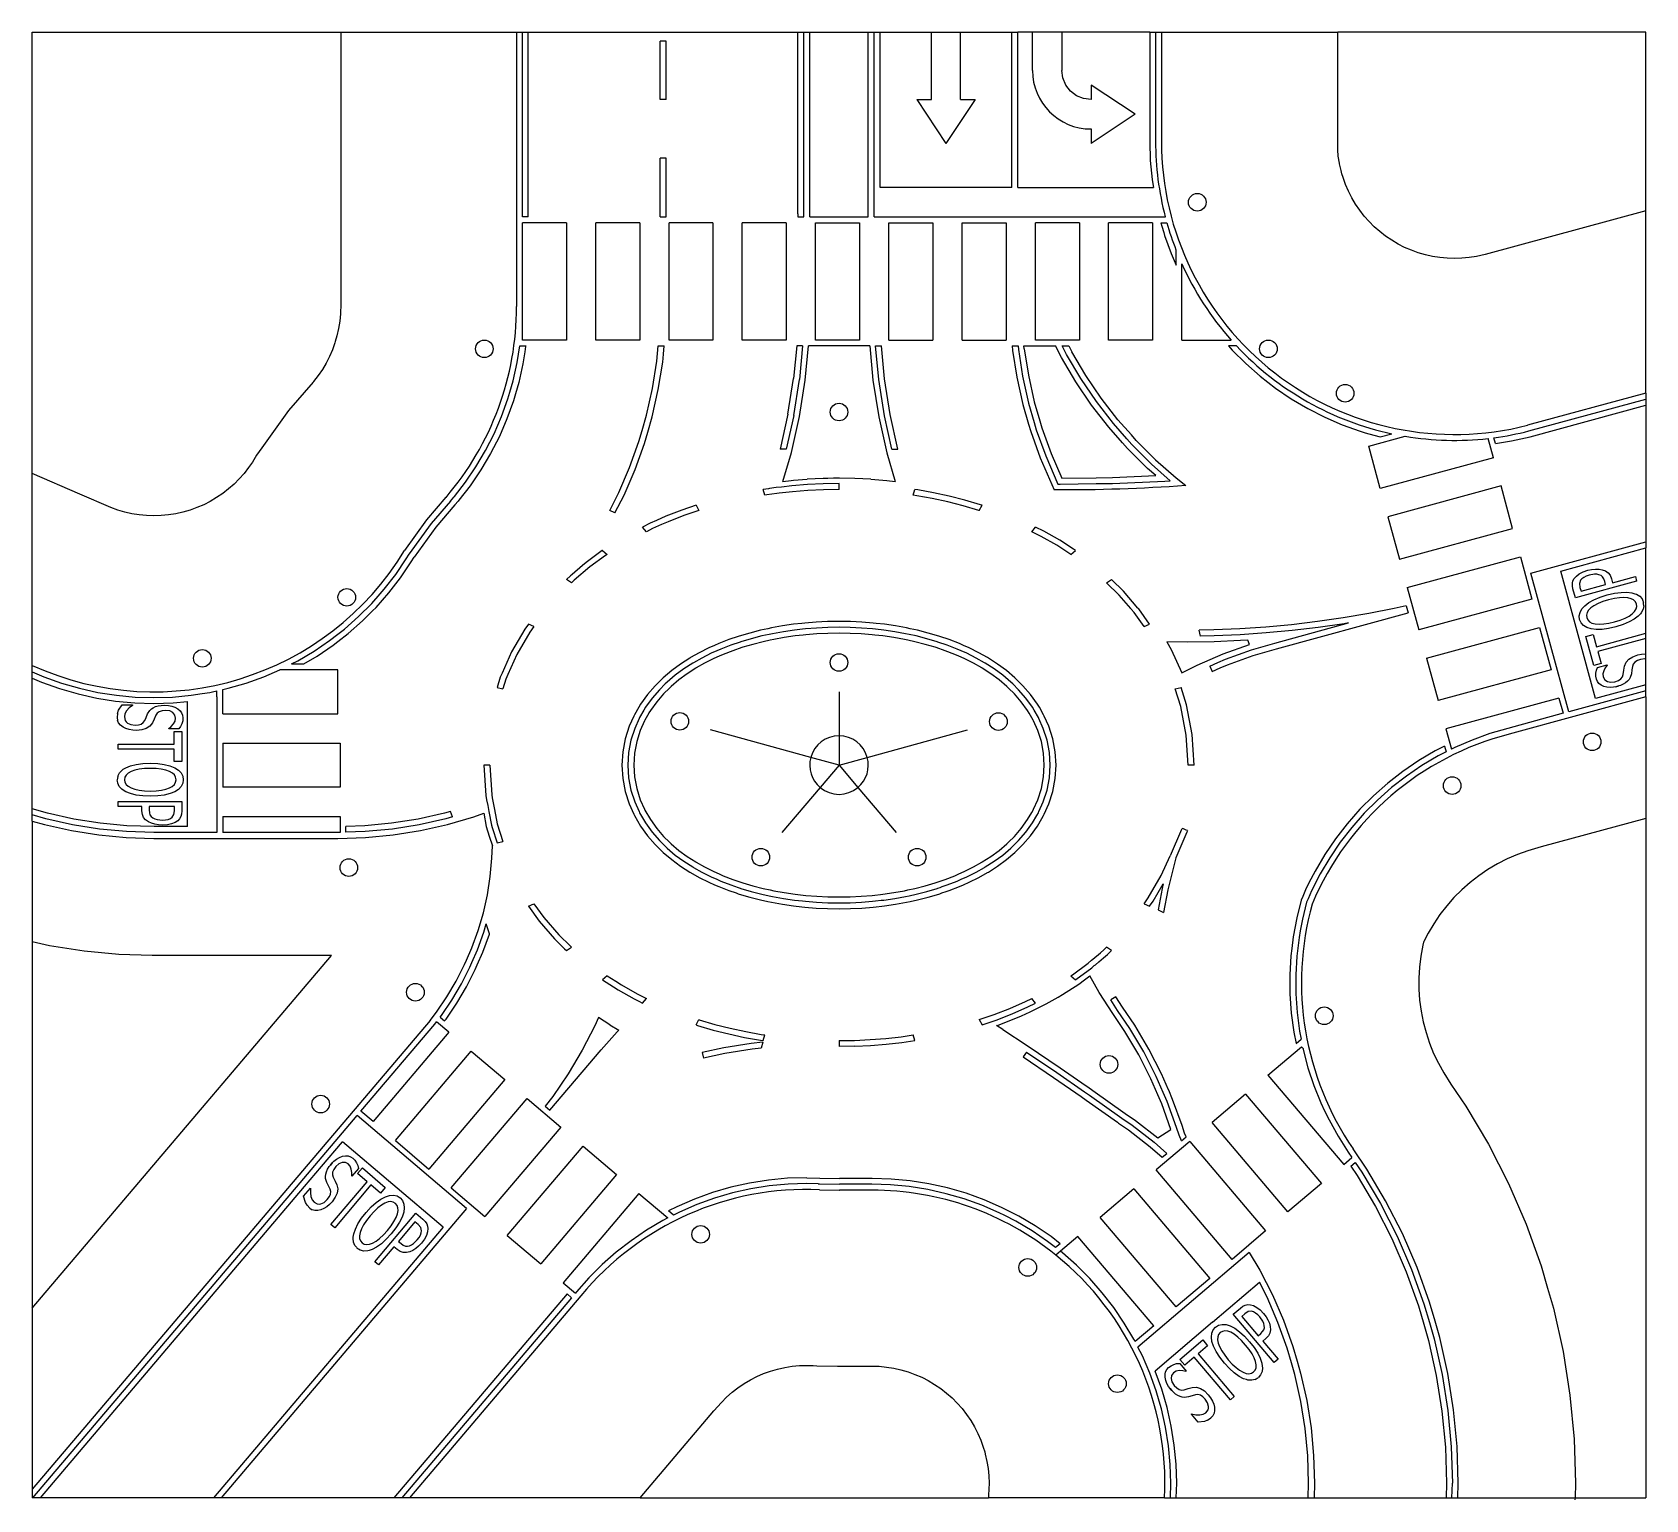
# Model space of a CAD drawing. Extents: x -550 to 0, y -1 to 500.
import ezdxf

# ---------------------------------------------------------------- set-up
doc = ezdxf.new("R2010")
doc.units = 0
doc.header["$LTSCALE"] = 25.4
doc.layers.get('0').update_dxf_attribs({"color": 13, "linetype": 'CONTINUOUS'})

msp = doc.modelspace()

# ---------------------------------------------------------------- linework, layer by layer
at = {"color": 0}
for p, q in [((-550.47, 500), (-445.24, 500)), ((-550.47, 349.42), (-550.47, 500)), ((-445.24, 500), (-385.24, 500)), ((-445.24, 500), (-445.24, 407.36)), ((-385.24, 500), (-383.24, 500)), ((-385.24, 500), (-385.24, 406.42)), ((-383.24, 500), (-381.24, 500)), ((-383.24, 499), (-383.24, 500)), ((-383.24, 437.01), (-383.24, 499)), ((-381.24, 497), (-381.24, 500)), ((-381.24, 500), (-289.24, 500)), ((-381.24, 438.01), (-381.24, 497)), ((-336.24, 477.01), (-336.24, 497.01)), ((-334.24, 497.01), (-336.24, 497.01)), ((-334.24, 477.01), (-334.24, 497.01)), ((-289.24, 497), (-289.24, 500)), ((-289.24, 500), (-287.24, 500)), ((-289.24, 438.01), (-289.24, 497)), ((-287.24, 499), (-287.24, 500)), ((-287.24, 500), (-285.24, 500)), ((-287.24, 437.01), (-287.24, 499)), ((-285.24, 437.01), (-285.24, 500)), ((-285.24, 500), (-265.24, 500)), ((-265.24, 437.01), (-265.24, 500)), ((-265.24, 500), (-263.24, 500)), ((-263.24, 437.01), (-263.24, 500)), ((-263.24, 500), (-261.24, 500)), ((-261.24, 500), (-243.74, 500)), ((-261.24, 447.01), (-261.24, 500)), ((-243.74, 500), (-233.74, 500)), ((-243.74, 477.01), (-243.74, 500)), ((-233.74, 500), (-216.24, 500)), ((-233.74, 477.01), (-233.74, 500)), ((-216.24, 500), (-214.24, 500)), ((-216.24, 447.01), (-216.24, 500)), ((-214.24, 447.01), (-214.24, 500)), ((-209.24, 500), (-214.24, 500)), ((-209.24, 487.01), (-209.24, 500)), ((-199.24, 500), (-209.24, 500)), ((-169.24, 500), (-199.24, 500)), ((-199.24, 500), (-199.24, 487.01)), ((-169.24, 500), (-169.24, 462.71)), ((-169.24, 500), (-167.24, 500)), ((-167.24, 500), (-167.24, 462.78)), ((-167.24, 500), (-165.24, 500)), ((-165.24, 500), (-165.24, 462.78)), ((-165.24, 500), (-105.1, 500)), ((0, 500), (-105.1, 500)), ((-105.1, 459.95), (-105.1, 500)), ((0, 439.13), (0, 500)), ((-189.24, 482.01), (-189.24, 477.01)), ((-174.24, 472.01), (-189.24, 482.01)), ((-334.24, 477.01), (-336.24, 477.01)), ((-248.74, 477.01), (-243.74, 477.01)), ((-248.74, 477.01), (-238.74, 462.01)), ((-228.74, 477.01), (-238.74, 462.01)), ((-233.74, 477.01), (-228.74, 477.01)), ((-174.24, 472.01), (-189.24, 462.01)), ((-189.24, 467.01), (-189.24, 462.01)), ((-334.24, 457.01), (-336.24, 457.01)), ((-336.24, 437.01), (-336.24, 457.01)), ((-334.24, 437.01), (-334.24, 457.01)), ((-104.89, 457.77), (-105.1, 459.95)), ((-104.5, 455.29), (-104.89, 457.77)), ((-104.46, 455.1), (-104.5, 455.29)), ((-104.25, 454.16), (-104.46, 455.1)), ((-103.95, 452.84), (-104.25, 454.16)), ((-103.64, 451.75), (-103.95, 452.84)), ((-103.25, 450.42), (-103.64, 451.75)), ((-216.24, 447.01), (-261.24, 447.01)), ((-214.24, 447.01), (-167.99, 447.01)), ((-102.4, 448.06), (-103.25, 450.42)), ((-101.4, 445.76), (-102.4, 448.06)), ((-100.26, 443.52), (-101.4, 445.76)), ((-98.98, 441.36), (-100.26, 443.52)), ((-97.57, 439.28), (-98.98, 441.36)), ((-381.24, 437.01), (-383.24, 437.01)), ((-381.24, 437.01), (-381.24, 438.01)), ((-336.24, 437.01), (-334.24, 437.01)), ((-289.24, 438.01), (-289.24, 437.01)), ((-289.24, 437.01), (-287.24, 437.01)), ((-285.24, 437.01), (-265.24, 437.01)), ((-283.24, 435.01), (-268.24, 435.01)), ((-263.24, 437.01), (-163.89, 437.01)), ((-258.24, 435.01), (-243.24, 435.01)), ((-233.24, 435.01), (-218.24, 435.01)), ((-165.42, 435.01), (-165.1, 433.9)), ((-165.42, 435.01), (-163.36, 435.01)), ((-96.03, 437.3), (-97.57, 439.28)), ((-94.37, 435.41), (-96.03, 437.3)), ((-92.6, 433.64), (-94.37, 435.41)), ((0, 439.13), (-54.82, 424.17)), ((0, 376.93), (0, 439.13)), ((-165.1, 433.9), (-164.46, 431.69)), ((-164.46, 431.69), (-164.15, 430.64)), ((-164.15, 430.64), (-161.94, 424.49)), ((-90.71, 431.98), (-92.6, 433.64)), ((-88.73, 430.44), (-90.71, 431.98)), ((-86.65, 429.03), (-88.73, 430.44)), ((-161.94, 424.49), (-160.24, 420.57)), ((-160.24, 420.57), (-160.24, 425.75)), ((-84.49, 427.75), (-86.65, 429.03)), ((-82.26, 426.61), (-84.49, 427.75)), ((-79.95, 425.61), (-82.26, 426.61)), ((-77.59, 424.76), (-79.95, 425.61)), ((-75.18, 424.06), (-77.59, 424.76)), ((-72.73, 423.51), (-75.18, 424.06)), ((-54.82, 424.17), (-57.75, 423.51)), ((-158.24, 395.01), (-158.24, 420.98)), ((-70.25, 423.12), (-72.73, 423.51)), ((-67.75, 422.88), (-70.25, 423.12)), ((-65.24, 422.81), (-67.75, 422.88)), ((-62.73, 422.88), (-65.24, 422.81)), ((-60.23, 423.12), (-62.73, 422.88)), ((-57.75, 423.51), (-60.23, 423.12)), ((-445.35, 403.91), (-445.58, 401.41)), ((-445.24, 407.36), (-445.35, 403.91)), ((-446.52, 396.48), (-447.09, 394.51)), ((-445.97, 398.93), (-446.52, 396.48)), ((-445.58, 401.41), (-445.97, 398.93)), ((-448.07, 391.7), (-449.07, 389.4)), ((-447.22, 394.06), (-448.07, 391.7)), ((-447.09, 394.51), (-447.22, 394.06)), ((-384.14, 393.01), (-382.14, 393.01)), ((-337.14, 390.4), (-336.89, 393.02)), ((-336.89, 393.02), (-334.88, 393.02)), ((-335.14, 390.22), (-334.88, 393.02)), ((-289.67, 393.01), (-290.74, 381.85)), ((-287.67, 393.01), (-289.67, 393.01)), ((-287.67, 393.01), (-288.75, 381.59)), ((-286.76, 381.34), (-285.66, 393.01)), ((-264.77, 393.01), (-285.66, 393.01)), ((-268.24, 395.01), (-283.24, 395.01)), ((-264.77, 393.01), (-263.65, 381.26)), ((-262.76, 393.01), (-260.75, 393.01)), ((-261.67, 381.51), (-262.76, 393.01)), ((-259.68, 381.76), (-260.75, 393.01)), ((-258.24, 395.01), (-243.24, 395.01)), ((-233.24, 395.01), (-218.24, 395.01)), ((-216.17, 393.01), (-216.02, 391.47)), ((-216.17, 393.01), (-214.16, 393.01)), ((-216.02, 391.47), (-214.57, 382.29)), ((-214.16, 393.01), (-214.04, 391.72)), ((-214.04, 391.72), (-212.6, 382.66)), ((-212.05, 391.97), (-212.15, 393.01)), ((-212.15, 393.01), (-201.35, 393.01)), ((-212.05, 391.97), (-210.64, 383.04)), ((-199.33, 389.06), (-201.35, 393.01)), ((-197.58, 390.02), (-199.11, 393.01)), ((-199.11, 393.01), (-196.85, 393)), ((-196.85, 393), (-195.83, 390.98)), ((-191.06, 382.93), (-195.83, 390.98)), ((-158.24, 395.01), (-141.44, 395.01)), ((-139.61, 393.01), (-142.31, 393.01)), ((-450.21, 387.16), (-451.49, 385)), ((-449.07, 389.4), (-450.21, 387.16)), ((-338.85, 378.49), (-337.39, 387.74)), ((-337.39, 387.74), (-337.14, 390.4)), ((-336.89, 378.12), (-335.4, 387.49)), ((-335.4, 387.49), (-335.14, 390.22)), ((-194.44, 380.78), (-199.33, 389.06)), ((-192.75, 381.85), (-197.58, 390.02)), ((-454.7, 380.61), (-463.1, 370.91)), ((-454.48, 380.87), (-454.7, 380.61)), ((-452.94, 382.86), (-454.48, 380.87)), ((-451.49, 385), (-452.94, 382.86)), ((-292.66, 369.68), (-290.74, 381.85)), ((-290.7, 369.31), (-288.75, 381.59)), ((-288.73, 368.93), (-286.76, 381.34)), ((-263.65, 381.26), (-261.68, 368.8)), ((-259.72, 369.17), (-261.67, 381.51)), ((-257.75, 369.55), (-259.68, 381.76)), ((-214.57, 382.29), (-212.49, 372.97)), ((-212.6, 382.66), (-210.55, 373.47)), ((-210.64, 383.04), (-208.61, 373.96)), ((-189.04, 372.83), (-194.44, 380.78)), ((-187.42, 374.01), (-192.75, 381.85)), ((-185.8, 375.18), (-191.06, 382.93)), ((-340.89, 369.36), (-338.85, 378.49)), ((-180.06, 367.78), (-185.8, 375.18)), ((0, 376.93), (-40.37, 365.92)), ((-39.87, 363.98), (0, 374.86)), ((0, 376.93), (0, 374.86)), ((0, 374.86), (0, 372.79)), ((-463.1, 370.91), (-472.19, 358.28)), ((-342.42, 364.1), (-340.89, 369.36)), ((-340.5, 363.54), (-338.96, 368.86)), ((-292.66, 369.68), (-295.31, 357.83)), ((-290.7, 369.31), (-293.26, 357.83)), ((-291.47, 356.67), (-288.73, 368.93)), ((-257.18, 357.83), (-259.72, 369.17)), ((-255.13, 357.83), (-257.75, 369.55)), ((-212.49, 372.97), (-210.55, 366.3)), ((-210.55, 373.47), (-208.63, 366.86)), ((-208.61, 373.96), (-206.71, 367.42)), ((-183.15, 365.23), (-189.04, 372.83)), ((-181.6, 366.51), (-187.42, 374.01)), ((-39.4, 362.03), (0, 372.79)), ((0, 372.79), (0, 326.14)), ((-343.51, 360.37), (-342.42, 364.1)), ((-341.6, 359.75), (-340.5, 363.54)), ((-261.68, 368.8), (-258.93, 356.49)), ((-210.55, 366.3), (-209.82, 363.8)), ((-209.82, 363.8), (-206.59, 354.81)), ((-208.63, 366.86), (-207.92, 364.42)), ((-207.92, 364.42), (-204.73, 355.55)), ((-206.71, 367.42), (-206.02, 365.03)), ((-206.02, 365.03), (-202.87, 356.29)), ((-178.5, 359.97), (-183.15, 365.23)), ((-177, 361.29), (-181.6, 366.51)), ((-175.5, 362.61), (-180.06, 367.78)), ((-472.19, 358.28), (-474, 355.76)), ((-346.68, 351.56), (-343.51, 360.37)), ((-344.82, 350.82), (-341.6, 359.75)), ((-293.26, 357.83), (-295.31, 357.83)), ((-257.18, 357.83), (-255.13, 357.83)), ((-176.79, 358.02), (-178.5, 359.97)), ((-175.33, 359.39), (-177, 361.29)), ((-169.99, 351.22), (-176.79, 358.02)), ((-173.87, 360.76), (-175.5, 362.61)), ((-168.62, 352.68), (-175.33, 359.39)), ((-167.25, 354.14), (-173.87, 360.76)), ((-94.52, 358.8), (-82.05, 362.21)), ((-90.57, 344.33), (-94.52, 358.8)), ((-90.64, 361.94), (-86.57, 363.05)), ((-51.98, 354.86), (-53.78, 361.46)), ((-51.24, 359.75), (-51.77, 361.68)), ((-475.38, 353.39), (-476.66, 351.51)), ((-474, 355.76), (-475.38, 353.39)), ((-294.35, 346.77), (-291.47, 356.67)), ((-258.93, 356.49), (-256.1, 346.77)), ((-206.59, 354.81), (-201.86, 343.89)), ((-204.73, 355.55), (-200.54, 345.87)), ((-202.87, 356.29), (-199.22, 347.86)), ((-162.2, 347.02), (-168.62, 352.68)), ((-167.25, 354.14), (-160.23, 347.95)), ((-51.98, 354.86), (-90.57, 344.33)), ((-550.47, 284.04), (-550.47, 349.42)), ((-534.25, 342.39), (-550.47, 349.42)), ((-479.86, 347.64), (-481.64, 345.86)), ((-478.2, 349.52), (-479.86, 347.64)), ((-476.66, 351.51), (-478.2, 349.52)), ((-350.4, 342.97), (-346.68, 351.56)), ((-348.59, 342.11), (-344.82, 350.82)), ((-294.35, 346.77), (-291.53, 347.08)), ((-291.53, 347.08), (-290.72, 347.15)), ((-290.72, 347.15), (-286.1, 347.51)), ((-264.37, 347.51), (-269.8, 347.77)), ((-264.37, 347.51), (-258.94, 347.08)), ((-258.94, 347.08), (-256.1, 346.77)), ((-167.18, 348.75), (-169.99, 351.22)), ((-160.23, 347.95), (-156.96, 345.41)), ((-523.71, 337.84), (-534.25, 342.39)), ((-485.51, 342.66), (-487.58, 341.25)), ((-483.52, 344.2), (-485.51, 342.66)), ((-481.64, 345.86), (-483.52, 344.2)), ((-409.33, 341.35), (-415.97, 333.68)), ((-353.48, 336.9), (-350.4, 342.97)), ((-351.7, 336), (-348.59, 342.11)), ((-300.58, 342.06), (-301.11, 344.01)), ((-296.72, 344.65), (-298.92, 344.33)), ((-275.24, 344.01), (-275.24, 346.01)), ((-249.9, 342.06), (-249.36, 344.01)), ((-49.35, 345.22), (-87.94, 334.69)), ((-45.4, 330.75), (-49.35, 345.22)), ((-521.35, 336.99), (-523.71, 337.84)), ((-518.94, 336.29), (-521.35, 336.99)), ((-516.49, 335.74), (-518.94, 336.29)), ((-499.06, 336.29), (-501.51, 335.74)), ((-496.65, 336.99), (-499.06, 336.29)), ((-494.29, 337.84), (-496.65, 336.99)), ((-491.98, 338.83), (-494.29, 337.84)), ((-489.74, 339.97), (-491.98, 338.83)), ((-487.58, 341.25), (-489.74, 339.97)), ((-407.82, 340.04), (-414.4, 332.44)), ((-406.31, 338.73), (-412.83, 331.19)), ((-351.7, 336), (-353.48, 336.9)), ((-324.02, 338.62), (-323.04, 336.84)), ((-227.43, 336.84), (-226.45, 338.62)), ((-514.01, 335.34), (-516.49, 335.74)), ((-511.51, 335.11), (-514.01, 335.34)), ((-509, 335.03), (-511.51, 335.11)), ((-506.49, 335.11), (-509, 335.03)), ((-503.99, 335.34), (-506.49, 335.11)), ((-501.51, 335.74), (-503.99, 335.34)), ((-415.97, 333.68), (-423.5, 323.22)), ((-414.4, 332.44), (-421.88, 322.05)), ((-412.83, 331.19), (-420.24, 320.91)), ((-340.97, 329.61), (-342.28, 331.2)), ((-209.5, 329.61), (-208.19, 331.2)), ((-87.94, 334.69), (-83.99, 320.22)), ((-83.99, 320.22), (-45.4, 330.75)), ((-39.16, 315.46), (0, 326.14)), ((0, 326.14), (0, 324.07)), ((-422.87, 320.35), (-421.92, 322)), ((-355.89, 323.25), (-354.35, 321.86)), ((-196.12, 321.86), (-194.59, 323.25)), ((-81.36, 310.57), (-42.77, 321.1)), ((-42.77, 321.1), (-38.82, 306.63)), ((-28.98, 316.16), (0, 324.07)), ((0, 294.96), (0, 324.07)), ((-26.26, 268.18), (-39.16, 315.46)), ((-17.14, 272.75), (-28.98, 316.16)), ((-11.34, 312.21), (-3.54, 314.33)), ((-3.54, 314.33), (-3.1, 312.7)), ((-366.49, 312.17), (-368.18, 313.31)), ((-183.98, 312.17), (-182.3, 313.31)), ((-81.36, 310.57), (-77.41, 296.1)), ((-3.1, 312.7), (-24, 307)), ((-22.06, 309.28), (-13.71, 311.56)), ((-85.81, 303.37), (-94.51, 301.67)), ((-81.72, 304.28), (-85.81, 303.37)), ((-81.72, 304.28), (-81.08, 301.94)), ((-38.82, 306.63), (-77.41, 296.1)), ((-0.71, 305.13), (-0.76, 305.58)), ((-0.62, 304.35), (-0.71, 305.13)), ((-379.34, 297.28), (-381.19, 298.12)), ((-171.14, 297.28), (-169.28, 298.12)), ((-120.82, 297.89), (-129.65, 297.07)), ((-126.53, 291.61), (-101.36, 298.48)), ((-125.99, 289.69), (-81.08, 301.94)), ((-112.02, 298.93), (-120.82, 297.89)), ((-103.25, 300.19), (-112.02, 298.93)), ((-102.94, 298.22), (-111.76, 296.95)), ((-94.51, 301.67), (-103.25, 300.19)), ((-101.36, 298.48), (-102.94, 298.22)), ((-156.19, 291.94), (-163.34, 291.99)), ((-163.34, 291.99), (-161.88, 289.47)), ((-147.23, 292.09), (-156.19, 291.94)), ((-147.35, 296.09), (-152.36, 296)), ((-151.94, 294.01), (-152.36, 296)), ((-147.29, 294.09), (-151.94, 294.01)), ((-138.49, 296.47), (-147.35, 296.09)), ((-138.38, 294.47), (-147.29, 294.09)), ((-138.27, 292.48), (-147.23, 292.09)), ((-129.65, 297.07), (-138.49, 296.47)), ((-129.49, 295.07), (-138.38, 294.47)), ((-135.71, 292.65), (-138.27, 292.48)), ((-135.18, 291.18), (-135.71, 292.65)), ((-120.61, 295.9), (-129.49, 295.07)), ((-111.76, 296.95), (-120.61, 295.9)), ((-20.41, 293.82), (-17.94, 294.5)), ((-17.71, 283.95), (-20.41, 293.82)), ((-17.94, 294.5), (-16.81, 290.38)), ((-16.81, 290.38), (0, 294.96)), ((0, 293.21), (-16.37, 288.74)), ((0, 293.21), (0, 294.96)), ((0, 287.98), (0, 293.21)), ((-161.88, 289.47), (-158.28, 281.43)), ((-152.99, 284.13), (-144.17, 287.95)), ((-144.17, 287.95), (-135.18, 291.18)), ((-143.43, 286.08), (-134.5, 289.3)), ((-142.69, 284.22), (-133.89, 287.4)), ((-134.5, 289.3), (-126.53, 291.61)), ((-133.89, 287.4), (-125.99, 289.69)), ((-16.37, 288.74), (-15.24, 284.62)), ((0, 286.21), (0, 287.98)), ((-550.47, 281.86), (-550.47, 284.04)), ((-550.47, 279.68), (-550.47, 281.86)), ((-446.18, 282.5), (-466.05, 282.5)), ((-462.05, 284.5), (-457.82, 284.5)), ((-446.18, 267.5), (-446.18, 282.5)), ((-158.28, 281.43), (-152.99, 284.13)), ((-148.71, 283.8), (-145.96, 284.99)), ((-148.71, 283.8), (-147.92, 281.96)), ((-147.92, 281.96), (-145.17, 283.15)), ((-145.96, 284.99), (-143.43, 286.08)), ((-145.17, 283.15), (-142.69, 284.22)), ((-15.24, 284.62), (-17.71, 283.95)), ((-16.5, 283.32), (-13.18, 284.23)), ((-13.18, 284.23), (-13.14, 284.11)), ((0, 277.42), (0, 286.21)), ((-550.47, 235.09), (-550.47, 279.68)), ((-487.49, 273.29), (-487.46, 275.35)), ((-485.47, 267.5), (-485.47, 275.79)), ((-391.92, 276.5), (-389.96, 276.05)), ((-160.51, 276.05), (-158.55, 276.5)), ((0, 275.35), (-26.26, 268.18)), ((0, 277.42), (-17.14, 272.75)), ((-9.21, 276.98), (-10.17, 276.72)), ((0, 275.89), (0, 277.42)), ((0, 275.35), (0, 275.89)), ((0, 273.28), (0, 275.35)), ((-521.05, 268.68), (-519.85, 270.5)), ((-519.85, 270.5), (-516.24, 270.5)), ((-516.24, 270.5), (-516.24, 270.38)), ((-497.47, 229.01), (-497.47, 271.68)), ((-487.49, 273.29), (-487.47, 227)), ((-275.24, 275), (-275.24, 260)), ((-29.61, 272.86), (-68.2, 262.33)), ((0, 273.28), (-46.56, 260.57)), ((-29.61, 272.86), (-28.19, 267.66)), ((0, 273.28), (0, 231.81)), ((-521.41, 267.61), (-521.53, 266.27)), ((-521.53, 266.27), (-521.41, 265.26)), ((-521.41, 267.61), (-521.05, 268.68)), ((-521.03, 264.39), (-521.41, 265.26)), ((-520.41, 263.66), (-521.03, 264.39)), ((-485.47, 267.5), (-446.18, 267.5)), ((-28.19, 267.66), (-47.1, 262.5)), ((-519.52, 262.98), (-520.41, 263.66)), ((-503.93, 262.35), (-503.93, 262.47)), ((-500.48, 262.35), (-503.93, 262.35)), ((-502.03, 257.15), (-502.03, 261.42)), ((-502.03, 261.42), (-499.47, 261.42)), ((-499.47, 261.42), (-499.47, 251.19)), ((-284.87, 252.63), (-319.12, 261.98)), ((-275.24, 260), (-275.24, 252)), ((-265.61, 252.63), (-231.35, 261.98)), ((-68.2, 262.33), (-66.31, 255.4)), ((-521.14, 255.46), (-521.14, 257.15)), ((-521.14, 257.15), (-502.03, 257.15)), ((-502.03, 255.46), (-521.14, 255.46)), ((-502.03, 251.19), (-502.03, 255.46)), ((-68.66, 256.45), (-68.13, 254.48)), ((-499.47, 251.19), (-502.03, 251.19)), ((-394.37, 250), (-396.38, 250)), ((-275.24, 250), (-284.87, 252.63)), ((-275.24, 250), (-281.7, 242.39)), ((-275.24, 250), (-265.61, 252.63)), ((-275.24, 252), (-275.24, 250)), ((-275.24, 250), (-268.78, 242.39)), ((-154.1, 250), (-156.1, 250)), ((-521.45, 245.47), (-521.52, 245.01)), ((-521.34, 246.24), (-521.45, 245.47)), ((-281.7, 242.39), (-294.76, 227)), ((-268.78, 242.39), (-255.72, 227)), ((-521.14, 237.53), (-499.47, 237.53)), ((-521.14, 235.84), (-521.14, 237.53)), ((-550.47, 233.01), (-550.47, 235.09)), ((-545.31, 233.59), (-550.47, 235.09)), ((-550.47, 230.92), (-550.47, 233.01)), ((-545.81, 231.65), (-550.47, 233.01)), ((-536.73, 229.62), (-545.81, 231.65)), ((-536.36, 231.59), (-545.31, 233.59)), ((-527.3, 230.15), (-536.36, 231.59)), ((-513.07, 235.84), (-521.14, 235.84)), ((-501.95, 235.84), (-510.61, 235.84)), ((-485.47, 232.5), (-445.47, 232.5)), ((-485.47, 232.5), (-485.47, 227)), ((-445.47, 232.5), (-445.47, 227)), ((-418.82, 231.59), (-427.88, 230.15)), ((-409.87, 233.59), (-418.82, 231.59)), ((-409.37, 231.65), (-418.45, 229.62)), ((-407.74, 234.21), (-409.87, 233.59)), ((-407.13, 232.3), (-409.37, 231.65)), ((-408.87, 229.71), (-399.82, 232.34)), ((-407.13, 232.3), (-407.74, 234.21)), ((-399.82, 232.34), (-396.46, 233.55)), ((0, 231.81), (-35.72, 222.07)), ((0, 231.81), (0, 0)), ((-550.47, 230.92), (-546.3, 229.71)), ((-550.47, 230.92), (-550.47, 189.66)), ((-546.3, 229.71), (-537.11, 227.66)), ((-537.11, 227.66), (-527.8, 226.18)), ((-527.55, 228.17), (-536.73, 229.62)), ((-527.8, 226.18), (-518.42, 225.3)), ((-518.29, 227.29), (-527.55, 228.17)), ((-508.97, 227), (-518.29, 227.29)), ((-508.94, 229), (-518.17, 229.29)), ((-487.47, 227), (-508.97, 227)), ((-497.47, 229.01), (-508.94, 229)), ((-446.18, 227), (-485.47, 227)), ((-445.47, 227), (-446.18, 227)), ((-437.01, 229.29), (-443.47, 229.09)), ((-443.47, 227.09), (-443.47, 229.09)), ((-436.89, 227.29), (-443.47, 227.09)), ((-427.88, 230.15), (-437.01, 229.29)), ((-427.63, 228.17), (-436.89, 227.29)), ((-436.76, 225.3), (-427.38, 226.18)), ((-418.45, 229.62), (-427.63, 228.17)), ((-427.38, 226.18), (-418.07, 227.66)), ((-418.07, 227.66), (-408.87, 229.71)), ((-158.35, 228.02), (-162.25, 219)), ((-158.24, 228.23), (-158.35, 228.02)), ((-156.53, 227.16), (-158.3, 223.08)), ((-156.33, 227.57), (-156.53, 227.16)), ((-518.42, 225.3), (-509, 225)), ((-509, 225), (-446.18, 225)), ((-446.18, 225), (-436.76, 225.3)), ((-393.64, 218.22), (-393.51, 222.41)), ((-391.92, 223.5), (-389.96, 223.95)), ((-158.3, 223.08), (-160.35, 218.36)), ((-394.23, 211.97), (-393.64, 218.22)), ((-165.31, 212.28), (-162.25, 219)), ((-160.35, 218.36), (-163.08, 207.44)), ((-395.21, 205.76), (-394.23, 211.97)), ((-164.64, 209.46), (-165.04, 207.86)), ((-396.59, 199.63), (-395.21, 205.76)), ((-165.04, 207.86), (-166.38, 200.56)), ((-163.08, 207.44), (-164.51, 199.71)), ((-398.34, 193.6), (-396.59, 199.63)), ((-381.19, 201.88), (-379.34, 202.72)), ((-171.14, 202.72), (-169.28, 201.88)), ((-166.38, 200.56), (-164.51, 199.71)), ((-400.47, 187.69), (-398.34, 193.6)), ((-398.61, 186.95), (-396.43, 192.98)), ((-396.43, 192.98), (-395.59, 195.88)), ((-394.51, 192.45), (-395.59, 195.88)), ((-544.61, 188.35), (-550.47, 189.66)), ((-550.47, 189.66), (-550.47, 64.77)), ((-532.82, 186.48), (-544.61, 188.35)), ((-402.32, 183.4), (-400.47, 187.69)), ((-396.74, 186.22), (-394.53, 192.36)), ((-394.53, 192.36), (-394.51, 192.45)), ((-368.18, 186.69), (-366.49, 187.83)), ((-182.3, 186.69), (-183.98, 187.83)), ((-520.93, 185.36), (-532.82, 186.48)), ((-509.63, 185), (-520.93, 185.36)), ((-448.44, 185), (-509.63, 185)), ((-485.35, 141.5), (-448.44, 185)), ((-405.81, 176.33), (-402.96, 181.92)), ((-402.96, 181.92), (-402.32, 183.4)), ((-401.15, 181.07), (-400.49, 182.61)), ((-400.49, 182.61), (-398.61, 186.95)), ((-399.34, 180.22), (-398.65, 181.81)), ((-398.65, 181.81), (-396.74, 186.22)), ((-409.01, 170.92), (-405.81, 176.33)), ((-404.06, 175.36), (-401.15, 181.07)), ((-402.31, 174.4), (-399.34, 180.22)), ((-354.35, 178.14), (-355.89, 176.75)), ((-196.12, 178.14), (-194.59, 176.75)), ((-186.5, 172.46), (-189.64, 178.08)), ((-412.54, 165.72), (-409.01, 170.92)), ((-407.32, 169.85), (-404.06, 175.36)), ((-405.63, 168.78), (-402.31, 174.4)), ((-181.84, 165.21), (-186.5, 172.46)), ((-180.79, 170.97), (-182.47, 169.88)), ((-178.5, 167.41), (-180.79, 170.97)), ((-414.74, 162.89), (-412.54, 165.72)), ((-410.92, 164.55), (-407.32, 169.85)), ((-409.3, 163.37), (-405.63, 168.78)), ((-342.28, 168.8), (-340.97, 170.39)), ((-208.19, 168.8), (-209.5, 170.39)), ((-180.17, 166.31), (-182.47, 169.88)), ((-177.7, 159.11), (-181.84, 165.21)), ((-176.01, 160.18), (-180.17, 166.31)), ((-174.32, 161.25), (-178.5, 167.41)), ((-414.74, 162.89), (-550.47, 2.95)), ((-438.4, 131.92), (-413.19, 161.63)), ((-413.19, 161.63), (-412.55, 162.45)), ((-408.32, 158.86), (-412.55, 162.45)), ((-411.32, 164.03), (-410.92, 164.55)), ((-411.32, 164.03), (-409.8, 162.73)), ((-409.8, 162.73), (-409.3, 163.37)), ((-358.6, 161.05), (-362.85, 152.71)), ((-357.35, 163.94), (-358.6, 161.05)), ((-353.48, 161.38), (-357.35, 163.94)), ((-353.48, 161.38), (-350.33, 159.62)), ((-324.02, 161.38), (-323.04, 163.16)), ((-227.43, 163.16), (-226.45, 161.38)), ((-219.37, 159.76), (-221.45, 161.13)), ((-171.24, 152.12), (-176.01, 160.18)), ((-169.49, 153.09), (-174.32, 161.25)), ((-408.32, 158.86), (-434.21, 128.36)), ((-356.4, 152.81), (-350.93, 159.02)), ((-350.93, 159.02), (-350.33, 159.62)), ((-305.17, 155.06), (-314.54, 153.58)), ((-301.27, 155.43), (-305.17, 155.06)), ((-301.27, 155.43), (-301.83, 153.37)), ((-301.11, 155.99), (-300.58, 157.94)), ((-275.24, 155.99), (-275.24, 153.99)), ((-269.86, 154.08), (-264.49, 154.33)), ((-264.49, 154.33), (-259.12, 154.75)), ((-259.12, 154.75), (-253.75, 155.35)), ((-253.75, 155.35), (-249.36, 155.99)), ((-249.36, 155.99), (-249.9, 157.94)), ((-172.99, 151.16), (-177.7, 159.11)), ((-119.31, 155), (-117.56, 156.48)), ((-373.86, 132.24), (-356.4, 152.81)), ((-362.85, 152.71), (-367.62, 144.65)), ((-314.54, 153.58), (-321.91, 151.93)), ((-321.91, 151.93), (-321.47, 149.98)), ((-314.16, 151.61), (-321.47, 149.98)), ((-304.92, 153.08), (-314.16, 151.61)), ((-301.83, 153.37), (-304.92, 153.08)), ((-269.86, 154.08), (-275.24, 153.99)), ((-211.31, 152.09), (-212.43, 150.43)), ((-168.8, 142.93), (-172.99, 151.16)), ((-166.99, 143.78), (-171.24, 152.12)), ((-165.18, 144.63), (-169.49, 153.09)), ((-128.91, 144.23), (-117.47, 153.93)), ((-117.47, 153.93), (-116.93, 153.29)), ((-367.62, 144.65), (-372.88, 136.91)), ((-164.6, 138.25), (-166.99, 143.78)), ((-162.85, 139.25), (-165.18, 144.63)), ((-128.91, 144.23), (-103.03, 113.73)), ((-491.16, 134.66), (-485.35, 141.5)), ((-166.43, 137.45), (-168.8, 142.93)), ((-163.27, 135.19), (-164.6, 138.25)), ((-162.76, 139.04), (-162.85, 139.25)), ((-161.41, 135.92), (-162.76, 139.04)), ((-136.54, 137.76), (-147.97, 128.05)), ((-136.54, 137.76), (-110.65, 107.26)), ((-66.46, 141.16), (-61.33, 133.62)), ((-550.47, 64.77), (-491.16, 134.66)), ((-372.88, 136.91), (-375.46, 133.59)), ((-375.46, 133.59), (-373.86, 132.24)), ((-165.13, 134.45), (-166.43, 137.45)), ((-161.99, 125.71), (-165.13, 134.45)), ((-160.1, 126.36), (-163.27, 135.19)), ((-158.2, 127.02), (-161.41, 135.92)), ((-61.33, 133.62), (-53.66, 120.64)), ((-459.13, 107.49), (-439.69, 130.4)), ((-402.33, 98.69), (-439.69, 130.4)), ((-434.21, 128.36), (-438.4, 131.92)), ((-179.84, 127.86), (-176.44, 125.55)), ((-178.7, 129.51), (-175.26, 127.17)), ((-177.56, 131.15), (-174.08, 128.79)), ((-175.26, 127.17), (-167.76, 121.35)), ((-174.08, 128.79), (-166.49, 122.89)), ((-157.36, 124.48), (-158.2, 127.02)), ((-122.09, 97.55), (-147.97, 128.05)), ((-451.8, 113.03), (-444.64, 121.48)), ((-410.33, 92.36), (-444.64, 121.48)), ((-176.44, 125.55), (-169.04, 119.81)), ((-167.76, 121.35), (-163.44, 117.54)), ((-155.59, 121.58), (-167.03, 111.87)), ((-166.49, 122.89), (-161.99, 125.71)), ((-159.24, 123.79), (-160.1, 126.36)), ((-158.44, 121.79), (-156.83, 123.15)), ((-156.83, 123.15), (-157.36, 124.48)), ((-155.59, 121.58), (-129.71, 91.08)), ((-169.04, 119.81), (-164.98, 116.23)), ((-164.98, 116.23), (-163.44, 117.54)), ((-103.03, 113.73), (-100.22, 116.12)), ((-101.49, 117.99), (-100.22, 116.12)), ((-95.12, 112.18), (-99.83, 119.1)), ((-53.66, 120.64), (-46.81, 107.2)), ((-457.61, 106.19), (-451.8, 113.03)), ((-448.78, 113.5), (-448.14, 114.26)), ((-439.18, 112.39), (-441.41, 109.76)), ((-439.49, 110.61), (-437.83, 112.56)), ((-436.23, 107.84), (-439.49, 110.61)), ((-437.83, 112.56), (-430.03, 105.94)), ((-141.15, 81.37), (-167.03, 111.87)), ((-100.62, 113.15), (-99.09, 114.45)), ((-100.62, 113.15), (-98.5, 110.03)), ((-99.09, 114.45), (-96.81, 111.1)), ((-96.81, 111.1), (-90.48, 100.4)), ((-88.73, 101.36), (-95.12, 112.18)), ((-550.35, 0), (-459.13, 107.49)), ((-547.73, 0), (-457.61, 106.19)), ((-457.94, 102.9), (-455.6, 105.65)), ((-455.6, 105.65), (-455.51, 105.58)), ((-448.59, 93.28), (-436.23, 107.84)), ((-434.94, 106.75), (-447.31, 92.18)), ((-441.41, 109.76), (-441.51, 109.85)), ((-431.69, 103.99), (-434.94, 106.75)), ((-430.03, 105.94), (-431.69, 103.99)), ((-312.1, 105.96), (-318.38, 104.14)), ((-305.73, 107.39), (-312.1, 105.96)), ((-305.35, 105.42), (-311.6, 104.02)), ((-299.27, 108.41), (-305.73, 107.39)), ((-299.02, 106.42), (-305.35, 105.42)), ((-292.77, 109.02), (-299.27, 108.41)), ((-292.64, 107.03), (-299.02, 106.42)), ((-286.24, 109.23), (-292.77, 109.02)), ((-286.24, 107.23), (-292.64, 107.03)), ((-286.24, 109.23), (-281.81, 109.09)), ((-282.34, 107.1), (-286.24, 107.23)), ((-281.87, 105.09), (-275.24, 104.99)), ((-281.84, 107.09), (-275.03, 106.99)), ((-281.81, 109.09), (-275.03, 108.99)), ((-263.97, 108.99), (-275.03, 108.99)), ((-264, 106.99), (-275.03, 106.99)), ((-264.03, 104.99), (-275.03, 104.99)), ((-257.63, 106.78), (-264, 106.99)), ((-257.5, 108.78), (-263.97, 108.99)), ((-251.25, 106.18), (-257.63, 106.78)), ((-251, 108.17), (-257.5, 108.78)), ((-244.92, 105.18), (-251.25, 106.18)), ((-244.54, 107.15), (-251, 108.17)), ((-238.66, 103.78), (-244.92, 105.18)), ((-238.17, 105.72), (-244.54, 107.15)), ((-231.89, 103.9), (-238.17, 105.72)), ((-174.65, 105.4), (-186.09, 95.69)), ((-174.65, 105.4), (-148.77, 74.9)), ((-110.65, 107.26), (-122.09, 97.55)), ((-46.81, 107.2), (-40.82, 93.36)), ((-457.32, 100.81), (-457.94, 102.9)), ((-456.74, 99.83), (-457.32, 100.81)), ((-456.74, 99.83), (-455.8, 98.88)), ((-343.52, 103.86), (-369.4, 73.36)), ((-343.52, 103.86), (-333.65, 95.49)), ((-330.52, 99.33), (-333.37, 97.88)), ((-324.52, 101.93), (-330.52, 99.33)), ((-323.79, 100.06), (-329.67, 97.52)), ((-318.38, 104.14), (-324.52, 101.93)), ((-317.76, 102.24), (-323.79, 100.06)), ((-311.6, 104.02), (-317.76, 102.24)), ((-232.51, 101.99), (-238.66, 103.78)), ((-226.48, 99.82), (-232.51, 101.99)), ((-225.75, 101.68), (-231.89, 103.9)), ((-220.6, 97.28), (-226.48, 99.82)), ((-219.75, 99.09), (-225.75, 101.68)), ((-217.75, 98.07), (-219.75, 99.09)), ((-92.23, 99.43), (-86.64, 88.46)), ((-90.48, 100.4), (-84.83, 89.31)), ((-83.02, 90.16), (-88.73, 101.36)), ((-402.33, 98.69), (-486.09, 0)), ((-455.8, 98.88), (-454.95, 98.32)), ((-454.04, 98.05), (-454.95, 98.32)), ((-453.08, 98.05), (-454.04, 98.05)), ((-451.99, 98.28), (-453.08, 98.05)), ((-433.64, 80.58), (-419.61, 97.1)), ((-419.93, 94.12), (-425.53, 87.52)), ((-335.38, 94.61), (-340.89, 91.35)), ((-333.65, 95.49), (-335.38, 94.61)), ((-331.72, 96.47), (-333.37, 97.88)), ((-329.67, 97.52), (-331.72, 96.47)), ((-218.65, 96.29), (-220.6, 97.28)), ((-214.89, 94.37), (-218.65, 96.29)), ((-213.93, 96.12), (-217.75, 98.07)), ((-209.38, 91.11), (-214.89, 94.37)), ((-208.3, 92.8), (-213.93, 96.12)), ((-160.21, 65.19), (-186.09, 95.69)), ((-410.33, 92.36), (-488.71, 0)), ((-447.31, 92.18), (-448.59, 93.28)), ((-340.89, 91.35), (-346.19, 87.75)), ((-204.08, 87.51), (-209.38, 91.11)), ((-202.9, 89.12), (-208.3, 92.8)), ((-199.77, 86.7), (-202.9, 89.12)), ((-193.71, 89.22), (-199.72, 84.12)), ((-167.83, 58.72), (-193.71, 89.22)), ((-129.71, 91.08), (-141.15, 81.37)), ((-86.64, 88.46), (-81.75, 77.16)), ((-84.83, 89.31), (-79.89, 77.89)), ((-78.03, 78.63), (-83.02, 90.16)), ((-40.82, 93.36), (-35.71, 79.17)), ((-440.4, 86.07), (-439.89, 85.48)), ((-439.89, 85.48), (-439.59, 85.13)), ((-427.12, 85.64), (-432.35, 79.49)), ((-351.26, 83.82), (-356.06, 79.58)), ((-346.19, 87.75), (-351.26, 83.82)), ((-201.33, 85.38), (-204.08, 87.51)), ((-199.77, 86.7), (-201.33, 85.38)), ((-199.72, 84.12), (-201.28, 82.8)), ((-199.01, 83.58), (-199.72, 84.12)), ((-194.21, 79.34), (-199.01, 83.58)), ((-135.25, 83.76), (-173.29, 51.46)), ((-135.25, 83.76), (-131.69, 77.74)), ((-432.35, 79.49), (-433.64, 80.58)), ((-356.06, 79.58), (-360.59, 75.05)), ((-189.68, 74.81), (-194.21, 79.34)), ((-131.69, 77.74), (-127.38, 69.29)), ((-81.75, 77.16), (-77.58, 65.57)), ((-79.89, 77.89), (-75.68, 66.19)), ((-73.77, 66.8), (-78.03, 78.63)), ((-35.71, 79.17), (-33.48, 71.5)), ((-369.4, 73.36), (-365.2, 69.8)), ((-360.59, 75.05), (-364.8, 70.28)), ((-185.44, 70), (-189.68, 74.81)), ((-148.77, 74.9), (-160.21, 65.19)), ((-147.79, 60), (-131.8, 73.57)), ((-129.19, 68.44), (-131.8, 73.57)), ((-368.02, 69.57), (-427.07, 0)), ((-366.5, 68.28), (-424.44, 0)), ((-363.29, 68.97), (-421.82, 0)), ((-366.5, 68.28), (-368.02, 69.57)), ((-364.8, 70.28), (-365.2, 69.8)), ((-181.51, 64.94), (-185.44, 70)), ((-125.47, 59.84), (-129.19, 68.44)), ((-127.38, 69.29), (-123.61, 60.58)), ((-75.68, 66.19), (-73.81, 59.78)), ((-71.89, 60.34), (-73.77, 66.8)), ((-33.48, 71.5), (-31.5, 64.69)), ((-550.47, 64.77), (-550.47, 2.95)), ((-177.91, 59.64), (-181.51, 64.94)), ((-126.72, 46.18), (-140.74, 62.7)), ((-137.85, 61.91), (-132.24, 55.31)), ((-123.61, 60.58), (-120.4, 51.65)), ((-77.58, 65.57), (-75.73, 59.22)), ((-31.5, 64.69), (-28.21, 49.97)), ((-174.65, 54.12), (-177.91, 59.64)), ((-167.83, 58.72), (-174.22, 53.3)), ((-147.79, 60), (-167.33, 43.27)), ((-122.3, 51.04), (-125.47, 59.84)), ((-75.73, 59.22), (-74.14, 53.74)), ((-73.81, 59.78), (-72.2, 54.24)), ((-70.27, 54.74), (-71.89, 60.34)), ((-174.22, 53.3), (-174.65, 54.12)), ((-171.74, 48.42), (-173.29, 51.46)), ((-158.95, 47.24), (-151.15, 53.87)), ((-149.49, 51.91), (-152.75, 49.15)), ((-151.15, 53.87), (-149.49, 51.91)), ((-130.65, 53.43), (-125.43, 47.28)), ((-120.87, 46.11), (-122.3, 51.04)), ((-120.4, 51.65), (-118.95, 46.67)), ((-74.14, 53.74), (-71.46, 41.72)), ((-72.2, 54.24), (-69.49, 42.1)), ((-67.52, 42.47), (-70.27, 54.74)), ((-28.21, 49.97), (-25.85, 35.07)), ((-296.18, 43.94), (-293.73, 44.49)), ((-293.73, 44.49), (-291.25, 44.88)), ((-291.25, 44.88), (-288.75, 45.12)), ((-288.75, 45.12), (-286.24, 45.2)), ((-286.24, 45.2), (-284.79, 45.15)), ((-284.79, 45.15), (-284.04, 45.12)), ((-284.04, 45.12), (-282.81, 45.1)), ((-282.81, 45.1), (-275.71, 44.99)), ((-275.71, 44.99), (-275.03, 44.99)), ((-275.03, 44.99), (-264.97, 44.99)), ((-264.97, 44.99), (-261.52, 44.88)), ((-261.52, 44.88), (-259.02, 44.64)), ((-259.02, 44.64), (-256.54, 44.25)), ((-256.54, 44.25), (-254.09, 43.7)), ((-169.19, 42.53), (-171.74, 48.42)), ((-159.01, 45.88), (-156.77, 43.25)), ((-157.29, 45.29), (-158.95, 47.24)), ((-154.04, 48.05), (-157.29, 45.29)), ((-141.68, 33.49), (-154.04, 48.05)), ((-152.75, 49.15), (-140.39, 34.58)), ((-125.43, 47.28), (-126.72, 46.18)), ((-119.69, 42.05), (-120.87, 46.11)), ((-118.95, 46.67), (-117.75, 42.54)), ((-309.73, 37.56), (-307.65, 38.97)), ((-307.65, 38.97), (-305.49, 40.25)), ((-305.49, 40.25), (-303.26, 41.39)), ((-303.26, 41.39), (-300.95, 42.39)), ((-300.95, 42.39), (-298.59, 43.24)), ((-298.59, 43.24), (-296.18, 43.94)), ((-254.09, 43.7), (-251.68, 43)), ((-251.68, 43), (-249.32, 42.15)), ((-249.32, 42.15), (-247.01, 41.15)), ((-247.01, 41.15), (-246.8, 41.04)), ((-246.8, 41.04), (-244.78, 40.01)), ((-244.78, 40.01), (-242.61, 38.73)), ((-242.61, 38.73), (-240.54, 37.32)), ((-167.02, 36.51), (-169.19, 42.53)), ((-165.12, 37.12), (-167.33, 43.27)), ((-156.77, 43.25), (-156.87, 43.17)), ((-133.23, 40.4), (-132.56, 40.81)), ((-132.56, 40.81), (-132.17, 41.05)), ((-117.65, 32.91), (-119.69, 42.05)), ((-117.75, 42.54), (-115.68, 33.28)), ((-71.46, 41.72), (-69.53, 29.56)), ((-69.49, 42.1), (-67.54, 29.81)), ((-65.56, 30.06), (-67.52, 42.47)), ((-315.37, 32.59), (-313.6, 34.36)), ((-313.6, 34.36), (-311.72, 36.02)), ((-311.72, 36.02), (-309.73, 37.56)), ((-240.54, 37.32), (-238.55, 35.78)), ((-238.55, 35.78), (-236.67, 34.12)), ((-236.67, 34.12), (-234.89, 32.35)), ((-166, 33), (-167.02, 36.51)), ((-164.08, 33.55), (-165.12, 37.12)), ((-163.3, 30.85), (-164.08, 33.55)), ((-161.66, 36.59), (-162.31, 37.35)), ((-140.39, 34.58), (-141.68, 33.49)), ((-115.68, 33.28), (-114.2, 23.91)), ((-25.85, 35.07), (-24.44, 20.06)), ((-343.13, 0), (-317.91, 29.71)), ((-317.91, 29.71), (-315.37, 32.59)), ((-234.89, 32.35), (-233.23, 30.46)), ((-233.23, 30.46), (-231.69, 28.48)), ((-231.69, 28.48), (-230.28, 26.4)), ((-165.23, 30.35), (-166, 33)), ((-163.84, 24.1), (-165.23, 30.35)), ((-161.87, 24.47), (-163.3, 30.85)), ((-155.03, 28.59), (-154.94, 28.66)), ((-152.69, 25.83), (-155.03, 28.59)), ((-148.38, 27.29), (-147.69, 28.04)), ((-147.27, 28.89), (-147.69, 28.04)), ((-147.11, 29.84), (-147.27, 28.89)), ((-147.17, 30.95), (-147.11, 29.84)), ((-116.18, 23.66), (-117.65, 32.91)), ((-69.53, 29.56), (-68.37, 17.3)), ((-67.54, 29.81), (-66.37, 17.42)), ((-64.38, 17.55), (-65.56, 30.06)), ((-230.28, 26.4), (-229, 24.24)), ((-229, 24.24), (-227.86, 22)), ((-162.83, 17.77), (-163.84, 24.1)), ((-160.85, 18.02), (-161.87, 24.47)), ((-150.53, 26.1), (-152.69, 25.83)), ((-149.47, 26.52), (-150.53, 26.1)), ((-149.47, 26.52), (-148.38, 27.29)), ((-115.3, 14.34), (-116.18, 23.66)), ((-114.2, 23.91), (-113.3, 14.47)), ((-227.86, 22), (-226.87, 19.7)), ((-226.87, 19.7), (-226.02, 17.34)), ((-226.02, 17.34), (-225.54, 15.7)), ((-162.23, 11.39), (-162.83, 17.77)), ((-160.23, 11.52), (-160.85, 18.02)), ((-68.37, 17.3), (-67.98, 4.99)), ((-66.37, 17.42), (-65.98, 4.99)), ((-63.98, 4.99), (-64.38, 17.55)), ((-24.44, 20.06), (-23.96, 4.99)), ((-225.54, 15.7), (-225.32, 14.93)), ((-225.32, 14.93), (-224.77, 12.47)), ((-224.77, 12.47), (-224.38, 9.99)), ((-162.03, 4.99), (-162.23, 11.39)), ((-160.03, 4.99), (-160.23, 11.52)), ((-115.01, 4.99), (-115.3, 14.34)), ((-113.3, 14.47), (-113.01, 4.99)), ((-224.38, 9.99), (-224.14, 7.49)), ((-224.14, 7.49), (-224.06, 4.99)), ((-550.47, 2.95), (-550.47, 0)), ((-550.35, 0), (-550.47, 0)), ((-547.73, 0), (-550.35, 0)), ((-488.71, 0), (-547.73, 0)), ((-486.09, 0), (-488.71, 0)), ((-427.07, 0), (-486.09, 0)), ((-424.44, 0), (-427.07, 0)), ((-421.82, 0), (-424.44, 0)), ((-343.13, 0), (-421.82, 0)), ((-343.13, 0), (-224.19, 0)), ((-224.06, 4.99), (-224.19, 0.94)), ((-224.19, 0.94), (-224.19, 0)), ((-164.19, 0), (-224.19, 0)), ((-164.19, 0), (-162.19, 0)), ((-162.19, 0), (-162.03, 4.99)), ((-162.19, 0), (-160.19, 0)), ((-160.19, 0), (-160.03, 4.99)), ((-160.19, 0), (-115.16, 0)), ((-115.16, 0), (-115.01, 4.99)), ((-115.16, 0), (-113.17, 0)), ((-113.01, 4.99), (-113.17, 0)), ((-113.17, 0), (-68.14, 0)), ((-67.98, 4.99), (-68.14, 0)), ((-68.14, 0), (-66.14, 0)), ((-66.14, 0), (-65.98, 4.99)), ((-66.14, 0), (-64.31, 0)), ((-64.17, 0), (-64.14, 0)), ((-64.14, 0), (-63.98, 4.99)), ((-23.96, 4.99), (-24.12, 0)), ((-24.12, 0), (0, 0)), ((-64.14, 0), (-24.12, 0)), ((-24.12, 0), (-24.14, -0.63))]:
    msp.add_line(p, q, dxfattribs=at)
at = {"color": 7}
for p, q in [((-368.24, 435.01), (-383.24, 435.01)), ((-383.24, 395.01), (-383.24, 435.01)), ((-368.24, 435.01), (-368.24, 395.01)), ((-358.24, 395.01), (-358.24, 435.01)), ((-343.24, 435.01), (-358.24, 435.01)), ((-343.24, 435.01), (-343.24, 395.01)), ((-333.24, 395.01), (-333.24, 435.01)), ((-318.24, 435.01), (-333.24, 435.01)), ((-308.24, 395.01), (-308.24, 435.01)), ((-293.24, 435.01), (-308.24, 435.01)), ((-293.24, 435.01), (-293.24, 395.01)), ((-283.24, 395.01), (-283.24, 435.01)), ((-268.24, 435.01), (-268.24, 395.01)), ((-258.24, 395.01), (-258.24, 435.01)), ((-243.24, 435.01), (-243.24, 395.01)), ((-233.24, 395.01), (-233.24, 435.01)), ((-218.24, 435.01), (-218.24, 395.01)), ((-208.24, 395.01), (-208.24, 435.01)), ((-193.24, 435.01), (-208.24, 435.01)), ((-193.24, 435.01), (-193.24, 395.01)), ((-183.24, 395.01), (-183.24, 435.01)), ((-168.24, 435.01), (-183.24, 435.01)), ((-168.24, 435.01), (-168.24, 395.01)), ((-368.24, 395.01), (-383.24, 395.01)), ((-343.24, 395.01), (-358.24, 395.01)), ((-318.24, 395.01), (-333.24, 395.01)), ((-293.24, 395.01), (-308.24, 395.01)), ((-193.24, 395.01), (-208.24, 395.01)), ((-168.24, 395.01), (-183.24, 395.01)), ((-338.96, 368.86), (-336.89, 378.12)), ((-74.78, 286.45), (-36.19, 296.98)), ((-36.19, 296.98), (-32.24, 282.51)), ((-74.78, 286.45), (-70.83, 271.98)), ((-32.24, 282.51), (-70.83, 271.98)), ((-485.47, 257.5), (-445.47, 257.5)), ((-485.47, 257.5), (-485.47, 242.5)), ((-445.47, 257.5), (-445.47, 242.5)), ((-445.47, 242.5), (-485.47, 242.5)), ((-518.17, 229.29), (-527.3, 230.15)), ((-426.58, 121.89), (-400.7, 152.39)), ((-400.7, 152.39), (-389.26, 142.68)), ((-389.26, 142.68), (-415.14, 112.19)), ((-407.52, 105.72), (-381.64, 136.21)), ((-381.64, 136.21), (-370.2, 126.51)), ((-426.58, 121.89), (-415.14, 112.19)), ((-370.2, 126.51), (-396.08, 96.01)), ((-158.44, 121.79), (-159.24, 123.79)), ((-388.46, 89.54), (-362.58, 120.04)), ((-362.58, 120.04), (-351.14, 110.33)), ((-351.14, 110.33), (-377.02, 79.83)), ((-407.52, 105.72), (-396.08, 96.01)), ((-98.5, 110.03), (-92.23, 99.43)), ((-388.46, 89.54), (-377.02, 79.83))]:
    msp.add_line(p, q, dxfattribs=at)
at = {"color": 250}
msp.add_line((-318.24, 435.01), (-318.24, 395.01), dxfattribs=at)
at = {"color": 0}
for points in [[(-189.24, 477.01, 0), (-191.82, 477.36, 0), (-194.24, 478.35, 0), (-196.31, 479.94, 0), (-197.9, 482.01, 0), (-198.9, 484.43, 0), (-199.24, 487.01, 0)], [(-169.24, 462.71, 0), (-169.03, 456.25, 0), (-168.42, 449.8, 0)], [(-168.42, 449.8, 0), (-168.42, 449.74, 0), (-168.3, 449.01, 0)], [(-168.3, 449.01, 0), (-167.99, 447.01, 0)], [(-407.82, 340.04, 0), (-406.67, 341.37, 0), (-406.47, 341.6, 0), (-402.71, 346.46, 0), (-399.11, 351.76, 0), (-395.85, 357.28, 0), (-392.94, 362.99, 0), (-390.4, 368.87, 0), (-388.23, 374.9, 0), (-387.56, 377.21, 0), (-386.44, 381.05, 0), (-385.04, 387.3, 0), (-384.14, 393.01, 0)], [(-382.14, 393.01, 0), (-382.15, 392.79, 0), (-382.43, 391.01, 0), (-383.08, 386.93, 0), (-384.5, 380.55, 0), (-385.63, 376.65, 0), (-386.33, 374.28, 0), (-388.54, 368.13, 0), (-391.13, 362.13, 0), (-394.1, 356.31, 0), (-397.43, 350.69, 0), (-401.09, 345.29, 0), (-404.92, 340.34, 0), (-405.16, 340.06, 0), (-406.31, 338.73, 0)], [(-142.31, 393.01, 0), (-141.75, 392.37, 0), (-141.05, 391.58, 0), (-136.43, 386.96, 0), (-131.53, 382.64, 0), (-126.37, 378.64, 0), (-120.96, 374.96, 0), (-115.34, 371.64, 0), (-109.52, 368.67, 0), (-103.52, 366.08, 0), (-97.38, 363.86, 0), (-95.78, 363.4, 0)], [(-95.78, 363.4, 0), (-91.1, 362.04, 0), (-90.64, 361.94, 0)], [(-51.24, 359.75, 0), (-45.75, 360.62, 0), (-39.4, 362.03, 0)], [(-279.03, 347.8, 0), (-280.67, 347.77, 0), (-286.1, 347.51, 0)], [(-277.13, 347.83, 0), (-279.03, 347.8, 0)], [(-275.24, 347.86, 0), (-277.13, 347.83, 0)], [(-275.06, 347.86, 0), (-275.24, 347.86, 0)], [(-269.8, 347.77, 0), (-275.06, 347.86, 0)], [(-200.54, 345.87, 0), (-199.78, 345.85, 0), (-187.5, 346.02, 0), (-181.9, 346.09, 0), (-164.04, 346.88, 0), (-162.2, 347.02, 0)], [(-199.22, 347.86, 0), (-187.53, 348.02, 0), (-181.96, 348.09, 0), (-167.18, 348.75, 0)], [(-299.24, 344.28, 0), (-301.11, 344.01, 0)], [(-299.85, 342.17, 0), (-300.58, 342.06, 0)], [(-295.64, 342.75, 0), (-296.47, 342.66, 0), (-299.85, 342.17, 0)], [(-298.92, 344.33, 0), (-299.24, 344.28, 0)], [(-294.91, 344.85, 0), (-296.72, 344.65, 0)], [(-275.24, 344.01, 0), (-280.55, 343.93, 0), (-285.86, 343.67, 0), (-291.16, 343.25, 0), (-295.64, 342.75, 0)], [(-275.24, 346.01, 0), (-280.61, 345.92, 0), (-285.98, 345.67, 0), (-291.35, 345.25, 0), (-294.91, 344.85, 0)], [(-227.43, 336.84, 0), (-227.55, 336.88, 0), (-232.84, 338.45, 0), (-238.13, 339.79, 0), (-243.42, 340.94, 0), (-248.71, 341.89, 0), (-249.9, 342.06, 0)], [(-226.45, 338.62, 0), (-226.95, 338.79, 0), (-232.31, 340.38, 0), (-237.67, 341.74, 0), (-243.03, 342.9, 0), (-248.39, 343.87, 0), (-249.36, 344.01, 0)], [(-324.02, 338.62, 0), (-328.9, 336.97, 0), (-334.28, 334.88, 0), (-337.46, 333.48, 0), (-339.68, 332.5, 0), (-342.28, 331.2, 0)], [(-323.04, 336.84, 0), (-328.21, 335.09, 0), (-333.51, 333.03, 0), (-335.76, 332.04, 0)], [(-335.76, 332.04, 0), (-338.83, 330.69, 0), (-340.97, 329.61, 0)], [(-195.22, 323.66, 0), (-199.94, 326.7, 0), (-205.38, 329.79, 0), (-208.19, 331.2, 0)], [(-197.81, 322.95, 0), (-200.97, 324.99, 0), (-206.32, 328.02, 0), (-209.5, 329.61, 0)], [(-434.36, 302.63, 0), (-433.19, 303.81, 0), (-428.87, 308.71, 0), (-424.86, 313.87, 0), (-421.18, 319.29, 0)], [(-431.76, 308.44, 0), (-430.41, 309.98, 0), (-426.48, 315.05, 0), (-422.87, 320.35, 0)], [(-421.88, 322.05, 0), (-421.92, 322, 0)], [(-421.18, 319.29, 0), (-420.24, 320.91, 0)], [(-354.35, 321.86, 0), (-354.86, 321.54, 0), (-360.22, 317.59, 0), (-365.55, 313.08, 0), (-366.49, 312.17, 0)], [(-355.89, 323.25, 0), (-356, 323.18, 0), (-361.46, 319.16, 0), (-362.78, 318.05, 0)], [(-196.12, 321.86, 0), (-197.81, 322.95, 0)], [(-194.59, 323.25, 0), (-195.22, 323.66, 0)], [(-366.33, 315.05, 0), (-366.9, 314.56, 0), (-368.18, 313.31, 0)], [(-362.78, 318.05, 0), (-366.33, 315.05, 0)], [(-24, 307, 0), (-24.84, 310.08, 0), (-25.04, 311.11, 0), (-25.04, 312.02, 0), (-24.83, 312.85, 0), (-24.41, 313.64, 0), (-23.67, 314.5, 0), (-22.68, 315.27, 0), (-21.4, 315.93, 0), (-19.81, 316.46, 0)], [(-13.71, 311.56, 0), (-14.01, 312.67, 0), (-14.32, 313.55, 0), (-14.72, 314.2, 0), (-15.26, 314.65, 0), (-15.97, 314.94, 0), (-16.72, 315.08, 0), (-17.49, 315.1, 0), (-19.28, 314.79, 0), (-20.28, 314.46, 0), (-21.1, 314.05, 0), (-21.75, 313.58, 0), (-22.23, 313.04, 0), (-22.6, 311.96, 0), (-22.43, 310.63, 0), (-22.06, 309.28, 0)], [(-19.81, 316.46, 0), (-18.47, 316.76, 0), (-17.16, 316.88, 0), (-15.94, 316.85, 0), (-14.87, 316.66, 0), (-13.75, 316.23, 0), (-12.85, 315.61, 0), (-12.18, 314.75, 0), (-11.71, 313.59, 0), (-11.34, 312.21, 0)], [(-446.18, 294.7, 0), (-443.98, 296.41, 0), (-439.18, 300.64, 0), (-434.65, 305.18, 0), (-431.76, 308.44, 0)], [(-175.72, 303.37, 0), (-179.66, 307.92, 0), (-183.98, 312.17, 0)], [(-173.25, 303.58, 0), (-178.2, 309.29, 0), (-182.3, 313.31, 0)], [(-20.78, 304.37, 0), (-19.41, 305.41, 0), (-17.67, 306.39, 0), (-15.57, 307.28, 0), (-13.13, 308.05, 0), (-10.68, 308.61, 0), (-8.43, 308.92, 0), (-6.42, 308.97, 0), (-4.69, 308.76, 0), (-3.69, 308.45, 0)], [(-3.69, 308.45, 0), (-3.2, 308.3, 0), (-2.06, 307.6, 0), (-1.25, 306.69, 0), (-0.95, 306, 0)], [(-175.57, 303.2, 0), (-175.72, 303.37, 0)], [(-171.14, 297.28, 0), (-174.56, 302.03, 0), (-175.57, 303.2, 0)], [(-173.1, 303.4, 0), (-173.25, 303.58, 0)], [(-169.28, 298.12, 0), (-172.99, 303.27, 0), (-173.1, 303.4, 0)], [(-22.54, 299.64, 0), (-22.68, 300.88, 0), (-22.41, 302.1, 0), (-21.77, 303.27, 0), (-20.78, 304.37, 0)], [(-12.66, 306.35, 0), (-14.6, 305.75, 0), (-16.27, 305.08, 0), (-17.65, 304.36, 0), (-18.72, 303.62, 0), (-19.52, 302.82, 0), (-20.02, 302, 0), (-20.23, 301.16, 0), (-20.14, 300.31, 0)], [(-17.23, 298.17, 0), (-15.91, 298.07, 0), (-14.35, 298.15, 0), (-12.58, 298.43, 0), (-10.63, 298.89, 0), (-8.71, 299.48, 0), (-7.07, 300.14, 0), (-5.7, 300.85, 0), (-4.61, 301.62, 0), (-3.8, 302.43, 0), (-3.29, 303.26, 0), (-3.08, 304.09, 0), (-3.17, 304.94, 0)], [(-3.17, 304.94, 0), (-3.52, 305.71, 0), (-4.13, 306.32, 0), (-4.99, 306.77, 0), (-6.09, 307.06, 0), (-7.42, 307.17, 0), (-8.96, 307.09, 0), (-10.71, 306.81, 0), (-12.66, 306.35, 0)], [(-0.62, 304.35, 0), (-0.87, 303.15, 0), (-1.51, 301.98, 0), (-1.83, 301.62, 0)], [(-0.95, 306, 0), (-0.76, 305.58, 0)], [(-446.18, 292.17, 0), (-442.71, 294.87, 0), (-437.81, 299.19, 0), (-434.36, 302.63, 0)], [(-381.19, 298.12, 0), (-382.44, 296.4, 0), (-386.95, 288.63, 0), (-390.19, 281.38, 0)], [(-379.34, 297.28, 0), (-380.76, 295.31, 0), (-385.16, 287.72, 0), (-388.24, 280.85, 0)], [(-294.54, 297.47, 0), (-298.31, 296.79, 0)], [(-290.73, 298.02, 0), (-294.54, 297.47, 0)], [(-287.89, 298.34, 0), (-290.73, 298.02, 0)], [(-286.89, 298.45, 0), (-287.89, 298.34, 0)], [(-283.02, 298.76, 0), (-286.89, 298.45, 0)], [(-279.13, 298.94, 0), (-283.02, 298.76, 0)], [(-275.24, 299, 0), (-279.13, 298.94, 0)], [(-271.34, 298.94, 0), (-275.24, 299, 0)], [(-267.46, 298.76, 0), (-271.34, 298.94, 0)], [(-263.59, 298.45, 0), (-267.46, 298.76, 0)], [(-262.58, 298.34, 0), (-263.59, 298.45, 0)], [(-259.74, 298.02, 0), (-262.58, 298.34, 0)], [(-255.93, 297.47, 0), (-259.74, 298.02, 0)], [(-252.17, 296.79, 0), (-255.93, 297.47, 0)], [(-1.83, 301.62, 0), (-2.53, 300.85, 0), (-3.91, 299.8, 0), (-5.66, 298.83, 0), (-7.75, 297.95, 0), (-10.16, 297.19, 0), (-12.67, 296.61, 0), (-14.9, 296.31, 0), (-16.88, 296.27, 0), (-18.63, 296.47, 0), (-20.06, 296.92, 0), (-21.2, 297.6, 0), (-22.04, 298.51, 0), (-22.54, 299.64, 0)], [(-20.14, 300.31, 0), (-19.78, 299.51, 0), (-19.19, 298.9, 0), (-18.35, 298.45, 0), (-17.23, 298.17, 0)], [(-462.05, 284.5, 0), (-459.86, 285.62, 0), (-454.35, 288.88, 0), (-449.05, 292.48, 0), (-446.18, 294.7, 0)], [(-457.82, 284.5, 0), (-453.27, 287.19, 0), (-447.87, 290.86, 0), (-446.18, 292.17, 0)], [(-312.83, 292.79, 0), (-316.29, 291.44, 0)], [(-309.62, 293.87, 0), (-312.83, 292.79, 0)], [(-308.98, 291.98, 0), (-312.15, 290.91, 0)], [(-309.29, 293.99, 0), (-309.62, 293.87, 0)], [(-305.69, 295.05, 0), (-309.29, 293.99, 0)], [(-308.69, 292.08, 0), (-308.98, 291.98, 0)], [(-305.16, 293.12, 0), (-308.69, 292.08, 0)], [(-302.03, 295.99, 0), (-305.69, 295.05, 0)], [(-301.57, 294.04, 0), (-305.16, 293.12, 0)], [(-301.11, 292.09, 0), (-304.63, 291.19, 0)], [(-299.54, 296.52, 0), (-302.03, 295.99, 0)], [(-299.12, 294.57, 0), (-301.57, 294.04, 0)], [(-298.69, 292.61, 0), (-301.11, 292.09, 0)], [(-298.31, 296.79, 0), (-299.54, 296.52, 0)], [(-297.92, 294.83, 0), (-299.12, 294.57, 0)], [(-297.53, 292.87, 0), (-298.69, 292.61, 0)], [(-294.22, 295.49, 0), (-297.92, 294.83, 0)], [(-293.9, 293.52, 0), (-297.53, 292.87, 0)], [(-290.48, 296.04, 0), (-294.22, 295.49, 0)], [(-290.22, 294.05, 0), (-293.9, 293.52, 0)], [(-287.67, 296.35, 0), (-290.48, 296.04, 0)], [(-287.45, 294.36, 0), (-290.22, 294.05, 0)], [(-286.7, 296.46, 0), (-287.67, 296.35, 0)], [(-286.51, 294.47, 0), (-287.45, 294.36, 0)], [(-282.89, 296.76, 0), (-286.7, 296.46, 0)], [(-282.77, 294.77, 0), (-286.51, 294.47, 0)], [(-279.07, 296.94, 0), (-282.89, 296.76, 0)], [(-279.01, 294.94, 0), (-282.77, 294.77, 0)], [(-275.24, 297, 0), (-279.07, 296.94, 0)], [(-275.24, 295, 0), (-279.01, 294.94, 0)], [(-271.4, 296.94, 0), (-275.24, 297, 0)], [(-271.47, 294.94, 0), (-275.24, 295, 0)], [(-267.71, 294.77, 0), (-271.47, 294.94, 0)], [(-267.58, 296.76, 0), (-271.4, 296.94, 0)], [(-263.97, 294.47, 0), (-267.71, 294.77, 0)], [(-263.78, 296.46, 0), (-267.58, 296.76, 0)], [(-263.03, 294.36, 0), (-263.97, 294.47, 0)], [(-262.8, 296.35, 0), (-263.78, 296.46, 0)], [(-260.25, 294.05, 0), (-263.03, 294.36, 0)], [(-260, 296.04, 0), (-262.8, 296.35, 0)], [(-256.58, 293.52, 0), (-260.25, 294.05, 0)], [(-256.25, 295.49, 0), (-260, 296.04, 0)], [(-252.94, 292.87, 0), (-256.58, 293.52, 0)], [(-252.55, 294.83, 0), (-256.25, 295.49, 0)], [(-251.78, 292.61, 0), (-252.94, 292.87, 0)], [(-251.36, 294.57, 0), (-252.55, 294.83, 0)], [(-250.93, 296.52, 0), (-252.17, 296.79, 0)], [(-249.36, 292.09, 0), (-251.78, 292.61, 0)], [(-248.9, 294.04, 0), (-251.36, 294.57, 0)], [(-248.45, 295.99, 0), (-250.93, 296.52, 0)], [(-245.84, 291.19, 0), (-249.36, 292.09, 0)], [(-245.31, 293.12, 0), (-248.9, 294.04, 0)], [(-244.78, 295.05, 0), (-248.45, 295.99, 0)], [(-241.78, 292.08, 0), (-245.31, 293.12, 0)], [(-241.18, 293.99, 0), (-244.78, 295.05, 0)], [(-241.49, 291.98, 0), (-241.78, 292.08, 0)], [(-238.33, 290.91, 0), (-241.49, 291.98, 0)], [(-240.85, 293.87, 0), (-241.18, 293.99, 0)], [(-237.64, 292.79, 0), (-240.85, 293.87, 0)], [(-234.18, 291.44, 0), (-237.64, 292.79, 0)], [(-326.19, 286.48, 0), (-329.31, 284.47, 0)], [(-325.9, 286.65, 0), (-326.19, 286.48, 0)], [(-322.98, 288.3, 0), (-325.9, 286.65, 0)], [(-322.04, 286.53, 0), (-324.91, 284.91, 0)], [(-319.68, 289.95, 0), (-322.98, 288.3, 0)], [(-318.83, 288.14, 0), (-322.04, 286.53, 0)], [(-317.97, 286.33, 0), (-321.1, 284.77, 0)], [(-317.74, 290.8, 0), (-319.68, 289.95, 0)], [(-316.94, 288.97, 0), (-318.83, 288.14, 0)], [(-316.13, 287.14, 0), (-317.97, 286.33, 0)], [(-316.29, 291.44, 0), (-317.74, 290.8, 0)], [(-315.53, 289.59, 0), (-316.94, 288.97, 0)], [(-314.76, 287.75, 0), (-316.13, 287.14, 0)], [(-312.15, 290.91, 0), (-315.53, 289.59, 0)], [(-311.46, 289.03, 0), (-314.76, 287.75, 0)], [(-308.34, 290.09, 0), (-311.46, 289.03, 0)], [(-308.08, 290.17, 0), (-308.34, 290.09, 0)], [(-304.63, 291.19, 0), (-308.08, 290.17, 0)], [(-242.39, 290.17, 0), (-245.84, 291.19, 0)], [(-242.14, 290.09, 0), (-242.39, 290.17, 0)], [(-239.01, 289.03, 0), (-242.14, 290.09, 0)], [(-235.71, 287.75, 0), (-239.01, 289.03, 0)], [(-234.95, 289.59, 0), (-238.33, 290.91, 0)], [(-234.34, 287.14, 0), (-235.71, 287.75, 0)], [(-233.54, 288.97, 0), (-234.95, 289.59, 0)], [(-232.5, 286.33, 0), (-234.34, 287.14, 0)], [(-232.73, 290.8, 0), (-234.18, 291.44, 0)], [(-231.65, 288.14, 0), (-233.54, 288.97, 0)], [(-230.8, 289.95, 0), (-232.73, 290.8, 0)], [(-229.38, 284.77, 0), (-232.5, 286.33, 0)], [(-228.44, 286.53, 0), (-231.65, 288.14, 0)], [(-227.49, 288.3, 0), (-230.8, 289.95, 0)], [(-225.56, 284.91, 0), (-228.44, 286.53, 0)], [(-224.58, 286.65, 0), (-227.49, 288.3, 0)], [(-224.28, 286.48, 0), (-224.58, 286.65, 0)], [(-221.16, 284.47, 0), (-224.28, 286.48, 0)], [(-13.14, 284.11, 0), (-13.81, 283.21, 0), (-14.33, 282.17, 0), (-14.58, 281.1, 0), (-14.48, 280.07, 0), (-13.98, 279.1, 0), (-13.08, 278.48, 0), (-11.89, 278.24, 0), (-10.51, 278.43, 0), (-9.34, 278.86, 0), (-8.5, 279.42, 0), (-7.95, 280.11, 0), (-7.67, 280.93, 0), (-7.48, 282.34, 0), (-7.26, 283.74, 0), (-6.73, 285.06, 0), (-5.78, 286.14, 0), (-4.41, 286.98, 0), (-2.65, 287.62, 0), (-1.42, 287.88, 0), (-0.16, 287.98, 0), (0, 287.98, 0)], [(0, 286.21, 0), (-0.28, 286.25, 0), (-1.75, 286.04, 0), (-2.86, 285.64, 0), (-3.69, 285.12, 0), (-4.24, 284.47, 0), (-4.54, 283.65, 0), (-4.72, 282.49, 0), (-4.89, 281.17, 0), (-5.29, 279.84, 0), (-5.67, 279.23, 0), (-6.19, 278.64, 0), (-6.85, 278.1, 0), (-7.65, 277.61, 0), (-8.61, 277.18, 0), (-9.21, 276.98, 0)], [(-550.47, 281.86, 0), (-546.55, 280.16, 0), (-540.52, 277.99, 0), (-534.37, 276.2, 0), (-528.11, 274.81, 0), (-521.78, 273.8, 0), (-515.41, 273.2, 0), (-509, 273, 0)], [(-485.47, 275.79, 0), (-483.63, 276.2, 0), (-477.48, 277.99, 0), (-471.45, 280.16, 0), (-466.05, 282.5, 0)], [(-390.19, 281.38, 0), (-390.82, 279.97, 0), (-391.92, 276.5, 0)], [(-388.24, 280.85, 0), (-388.94, 279.26, 0), (-389.96, 276.05, 0)], [(-332.33, 282.25, 0), (-335.23, 279.8, 0)], [(-329.31, 284.47, 0), (-332.33, 282.25, 0)], [(-328.18, 282.82, 0), (-331.09, 280.68, 0)], [(-327.04, 281.17, 0), (-329.85, 279.1, 0)], [(-325.16, 284.76, 0), (-328.18, 282.82, 0)], [(-324.12, 283.05, 0), (-327.04, 281.17, 0)], [(-324.91, 284.91, 0), (-325.16, 284.76, 0)], [(-323.92, 283.17, 0), (-324.12, 283.05, 0)], [(-321.1, 284.77, 0), (-323.92, 283.17, 0)], [(-226.55, 283.17, 0), (-229.38, 284.77, 0)], [(-226.35, 283.05, 0), (-226.55, 283.17, 0)], [(-223.43, 281.17, 0), (-226.35, 283.05, 0)], [(-225.32, 284.76, 0), (-225.56, 284.91, 0)], [(-222.3, 282.82, 0), (-225.32, 284.76, 0)], [(-220.62, 279.1, 0), (-223.43, 281.17, 0)], [(-219.38, 280.68, 0), (-222.3, 282.82, 0)], [(-218.14, 282.25, 0), (-221.16, 284.47, 0)], [(-215.25, 279.8, 0), (-218.14, 282.25, 0)], [(-16.85, 279.31, 0), (-17.04, 280.33, 0), (-17.04, 281.35, 0), (-16.85, 282.35, 0), (-16.5, 283.32, 0)], [(-550.47, 279.68, 0), (-547.29, 278.3, 0), (-541.14, 276.09, 0), (-534.87, 274.27, 0), (-528.49, 272.84, 0), (-522.04, 271.82, 0), (-515.53, 271.2, 0), (-509, 271, 0)], [(-489.02, 275, 0), (-487.46, 275.35, 0)], [(-337.99, 277.09, 0), (-340.58, 274.1, 0)], [(-336.53, 275.72, 0), (-339, 272.86, 0)], [(-335.9, 279.13, 0), (-337.99, 277.09, 0)], [(-334.5, 277.71, 0), (-336.53, 275.72, 0)], [(-335.23, 279.8, 0), (-335.9, 279.13, 0)], [(-333.1, 276.28, 0), (-335.07, 274.35, 0)], [(-333.88, 278.32, 0), (-334.5, 277.71, 0)], [(-331.09, 280.68, 0), (-333.88, 278.32, 0)], [(-332.53, 276.84, 0), (-333.1, 276.28, 0)], [(-329.85, 279.1, 0), (-332.53, 276.84, 0)], [(-217.94, 276.84, 0), (-220.62, 279.1, 0)], [(-216.59, 278.32, 0), (-219.38, 280.68, 0)], [(-217.37, 276.28, 0), (-217.94, 276.84, 0)], [(-215.41, 274.35, 0), (-217.37, 276.28, 0)], [(-215.97, 277.71, 0), (-216.59, 278.32, 0)], [(-213.95, 275.72, 0), (-215.97, 277.71, 0)], [(-214.57, 279.13, 0), (-215.25, 279.8, 0)], [(-212.49, 277.09, 0), (-214.57, 279.13, 0)], [(-211.47, 272.86, 0), (-213.95, 275.72, 0)], [(-209.9, 274.1, 0), (-212.49, 277.09, 0)], [(-156.1, 250, 0), (-156.74, 260.18, 0), (-158.6, 270.02, 0), (-160.51, 276.05, 0)], [(-154.1, 250, 0), (-154.75, 260.43, 0), (-156.66, 270.51, 0), (-158.55, 276.5, 0)], [(-10.17, 276.72, 0), (-10.99, 276.55, 0), (-12.16, 276.46, 0), (-13.28, 276.55, 0), (-14.33, 276.81, 0), (-15.25, 277.23, 0), (-15.98, 277.78, 0), (-16.51, 278.47, 0), (-16.85, 279.31, 0)], [(-516.24, 270.38, 0), (-517.43, 269.49, 0), (-518.31, 268.49, 0), (-518.86, 267.45, 0), (-519.05, 266.45, 0), (-518.8, 265.22, 0), (-518.49, 264.73, 0), (-518.05, 264.33, 0), (-516.9, 263.79, 0), (-515.42, 263.61, 0), (-514.25, 263.7, 0), (-513.31, 263.99, 0), (-512.6, 264.47, 0), (-512.11, 265.18, 0), (-511.63, 266.26, 0), (-511.12, 267.48, 0), (-510.37, 268.66, 0), (-509.85, 269.15, 0), (-509.19, 269.58, 0), (-508.42, 269.93, 0), (-507.51, 270.19, 0), (-506.47, 270.35, 0), (-505.28, 270.41, 0), (-504.02, 270.33, 0), (-502.86, 270.11, 0), (-501.81, 269.73, 0), (-500.86, 269.2, 0), (-500.08, 268.56, 0), (-499.53, 267.83, 0), (-499.19, 267.02, 0), (-499.08, 266.13, 0)], [(-509, 273, 0), (-502.6, 273.2, 0), (-496.22, 273.8, 0), (-492.48, 274.39, 0)], [(-509, 271, 0), (-502.47, 271.2, 0), (-497.47, 271.68, 0)], [(-492.48, 274.39, 0), (-489.89, 274.81, 0), (-489.02, 275, 0)], [(-342.95, 270.8, 0), (-343.58, 269.72, 0)], [(-340.58, 274.1, 0), (-342.95, 270.8, 0)], [(-339, 272.86, 0), (-341.27, 269.71, 0)], [(-337.43, 271.62, 0), (-339.59, 268.62, 0)], [(-335.07, 274.35, 0), (-337.43, 271.62, 0)], [(-213.04, 271.62, 0), (-215.41, 274.35, 0)], [(-210.88, 268.62, 0), (-213.04, 271.62, 0)], [(-209.2, 269.71, 0), (-211.47, 272.86, 0)], [(-207.52, 270.8, 0), (-209.9, 274.1, 0)], [(-206.89, 269.72, 0), (-207.52, 270.8, 0)], [(-503.93, 262.47, 0), (-503.04, 263.17, 0), (-502.27, 264.03, 0), (-501.75, 265, 0), (-501.57, 266.02, 0), (-501.8, 267.08, 0), (-502.51, 267.92, 0), (-503.59, 268.47, 0), (-504.97, 268.65, 0), (-506.22, 268.54, 0), (-507.17, 268.22, 0), (-507.88, 267.7, 0), (-508.37, 266.98, 0), (-508.93, 265.67, 0), (-509.5, 264.38, 0), (-510.36, 263.24, 0), (-511.57, 262.46, 0), (-513.11, 262, 0), (-514.97, 261.85, 0), (-516.23, 261.93, 0), (-517.48, 262.15, 0), (-518.62, 262.52, 0), (-519.52, 262.98, 0)], [(-499.08, 266.13, 0), (-499.17, 265.09, 0), (-499.44, 264.11, 0), (-499.88, 263.19, 0), (-500.48, 262.35, 0)], [(-345.27, 266.71, 0), (-346.82, 263.23, 0)], [(-345.06, 267.17, 0), (-345.27, 266.71, 0)], [(-343.58, 269.72, 0), (-345.06, 267.17, 0)], [(-343.44, 265.89, 0), (-344.95, 262.52, 0)], [(-343.27, 266.26, 0), (-343.44, 265.89, 0)], [(-341.85, 268.72, 0), (-343.27, 266.26, 0)], [(-341.61, 265.07, 0), (-343.07, 261.81, 0)], [(-341.27, 269.71, 0), (-341.85, 268.72, 0)], [(-341.49, 265.35, 0), (-341.61, 265.07, 0)], [(-340.12, 267.71, 0), (-341.49, 265.35, 0)], [(-340.08, 267.78, 0), (-340.12, 267.71, 0)], [(-339.59, 268.62, 0), (-340.08, 267.78, 0)], [(-210.35, 267.71, 0), (-210.88, 268.62, 0)], [(-208.98, 265.35, 0), (-210.35, 267.71, 0)], [(-208.62, 268.71, 0), (-209.2, 269.71, 0)], [(-208.86, 265.07, 0), (-208.98, 265.35, 0)], [(-207.4, 261.81, 0), (-208.86, 265.07, 0)], [(-207.2, 266.26, 0), (-208.62, 268.71, 0)], [(-207.03, 265.89, 0), (-207.2, 266.26, 0)], [(-205.53, 262.52, 0), (-207.03, 265.89, 0)], [(-205.42, 267.17, 0), (-206.89, 269.72, 0)], [(-205.21, 266.71, 0), (-205.42, 267.17, 0)], [(-203.66, 263.23, 0), (-205.21, 266.71, 0)], [(-348.16, 259.01, 0), (-349, 254.56, 0)], [(-346.82, 263.23, 0), (-348.16, 259.01, 0)], [(-344.95, 262.52, 0), (-346.21, 258.52, 0)], [(-343.07, 261.81, 0), (-344.27, 258.03, 0)], [(-206.2, 258.03, 0), (-207.4, 261.81, 0)], [(-204.26, 258.52, 0), (-205.53, 262.52, 0)], [(-202.32, 259.01, 0), (-203.66, 263.23, 0)], [(-201.48, 254.56, 0), (-202.32, 259.01, 0)], [(-349, 254.56, 0), (-349.28, 250, 0)], [(-347.01, 254.31, 0), (-347.28, 250, 0)], [(-346.21, 258.52, 0), (-347.01, 254.31, 0)], [(-345.02, 254.06, 0), (-345.28, 250, 0)], [(-344.27, 258.03, 0), (-345.02, 254.06, 0)], [(-205.45, 254.06, 0), (-206.2, 258.03, 0)], [(-205.2, 250, 0), (-205.45, 254.06, 0)], [(-203.46, 254.31, 0), (-204.26, 258.52, 0)], [(-203.19, 250, 0), (-203.46, 254.31, 0)], [(-201.19, 250, 0), (-201.48, 254.56, 0)], [(-521.34, 246.24, 0), (-520.78, 247.34, 0), (-519.86, 248.3, 0), (-519.45, 248.56, 0)], [(-519.45, 248.56, 0), (-518.57, 249.11, 0), (-516.96, 249.76, 0), (-515.02, 250.24, 0), (-512.77, 250.54, 0), (-510.24, 250.64, 0), (-507.68, 250.54, 0), (-505.44, 250.24, 0), (-503.52, 249.76, 0), (-501.89, 249.11, 0), (-500.62, 248.3, 0), (-499.7, 247.33, 0), (-499.14, 246.24, 0), (-498.95, 245.01, 0)], [(-503.68, 247.83, 0), (-504.93, 248.28, 0), (-506.46, 248.61, 0), (-508.24, 248.81, 0), (-510.24, 248.88, 0), (-512.25, 248.81, 0), (-514.01, 248.61, 0), (-515.51, 248.28, 0), (-516.77, 247.82, 0), (-517.76, 247.25, 0), (-518.47, 246.59, 0), (-518.89, 245.85, 0), (-519.03, 245.01, 0)], [(-501.44, 245.01, 0), (-501.58, 245.87, 0), (-501.99, 246.62, 0), (-502.68, 247.26, 0), (-503.68, 247.83, 0)], [(-396.38, 250, 0), (-395.72, 239.57, 0), (-395.46, 238.17, 0)], [(-394.37, 250, 0), (-393.73, 239.82, 0), (-393.55, 238.85, 0)], [(-349.28, 250, 0), (-349, 245.44, 0)], [(-347.28, 250, 0), (-347.01, 245.69, 0)], [(-345.28, 250, 0), (-345.02, 245.94, 0)], [(-205.45, 245.94, 0), (-205.2, 250, 0)], [(-203.46, 245.69, 0), (-203.19, 250, 0)], [(-201.48, 245.44, 0), (-201.19, 250, 0)], [(-521.45, 244.56, 0), (-521.52, 245.01, 0)], [(-519.45, 241.48, 0), (-519.88, 241.76, 0), (-520.8, 242.73, 0), (-521.34, 243.82, 0), (-521.45, 244.56, 0)], [(-519.03, 245.01, 0), (-518.89, 244.17, 0), (-518.47, 243.42, 0), (-517.76, 242.76, 0), (-516.77, 242.19, 0), (-515.51, 241.73, 0), (-514.01, 241.41, 0), (-512.25, 241.21, 0), (-510.24, 241.15, 0)], [(-510.24, 241.15, 0), (-508.21, 241.21, 0), (-506.43, 241.42, 0), (-504.91, 241.75, 0), (-503.68, 242.19, 0), (-502.7, 242.74, 0), (-502, 243.4, 0), (-501.58, 244.16, 0), (-501.44, 245.01, 0)], [(-498.95, 245.01, 0), (-499.14, 243.78, 0), (-499.72, 242.67, 0), (-500.65, 241.71, 0), (-501.89, 240.91, 0)], [(-349, 245.44, 0), (-348.16, 240.99, 0)], [(-347.01, 245.69, 0), (-346.21, 241.48, 0)], [(-345.02, 245.94, 0), (-344.27, 241.97, 0)], [(-206.2, 241.97, 0), (-205.45, 245.94, 0)], [(-204.26, 241.48, 0), (-203.46, 245.69, 0)], [(-202.32, 240.99, 0), (-201.48, 245.44, 0)], [(-501.89, 240.91, 0), (-503.49, 240.27, 0), (-505.43, 239.79, 0), (-507.69, 239.49, 0), (-510.24, 239.39, 0), (-512.75, 239.48, 0), (-515, 239.78, 0), (-516.96, 240.26, 0), (-518.57, 240.91, 0), (-519.45, 241.48, 0)], [(-499.47, 237.53, 0), (-499.47, 236.51, 0)], [(-395.46, 238.17, 0), (-395.08, 236.18, 0)], [(-393.55, 238.85, 0), (-392.8, 234.87, 0)], [(-348.16, 240.99, 0), (-346.82, 236.77, 0)], [(-346.82, 236.77, 0), (-345.27, 233.29, 0)], [(-346.21, 241.48, 0), (-344.95, 237.48, 0)], [(-344.95, 237.48, 0), (-343.44, 234.11, 0)], [(-344.27, 241.97, 0), (-343.07, 238.19, 0)], [(-343.07, 238.19, 0), (-341.61, 234.93, 0)], [(-208.86, 234.93, 0), (-207.4, 238.19, 0)], [(-207.4, 238.19, 0), (-206.2, 241.97, 0)], [(-207.03, 234.11, 0), (-205.53, 237.48, 0)], [(-205.53, 237.48, 0), (-204.26, 241.48, 0)], [(-205.21, 233.29, 0), (-203.66, 236.77, 0)], [(-203.66, 236.77, 0), (-202.32, 240.99, 0)], [(-506.01, 229.5, 0), (-507.38, 229.58, 0), (-508.68, 229.8, 0), (-509.84, 230.15, 0), (-510.82, 230.61, 0), (-511.8, 231.33, 0), (-512.5, 232.16, 0), (-512.92, 233.17, 0), (-513.07, 234.41, 0), (-513.07, 235.84, 0)], [(-510.61, 235.84, 0), (-510.61, 234.69, 0), (-510.54, 233.76, 0), (-510.32, 233.03, 0), (-509.93, 232.45, 0), (-509.31, 231.98, 0), (-508.63, 231.66, 0), (-507.89, 231.43, 0), (-506.08, 231.26, 0), (-505.03, 231.32, 0), (-504.13, 231.49, 0), (-503.38, 231.77, 0), (-502.78, 232.18, 0), (-502.14, 233.11, 0), (-501.95, 234.44, 0), (-501.95, 235.84, 0)], [(-499.47, 236.51, 0), (-499.47, 234.34, 0), (-499.55, 233.29, 0), (-499.79, 232.42, 0), (-500.21, 231.67, 0), (-500.83, 231.01, 0), (-501.77, 230.38, 0), (-502.93, 229.9, 0), (-504.34, 229.6, 0), (-506.01, 229.5, 0)], [(-396.46, 233.55, 0), (-395.61, 229.04, 0)], [(-395.08, 236.18, 0), (-394.7, 234.19, 0)], [(-394.7, 234.19, 0), (-393.81, 229.49, 0), (-393.58, 228.74, 0)], [(-392.8, 234.87, 0), (-391.87, 229.98, 0), (-389.96, 223.95, 0)], [(-345.27, 233.29, 0), (-345.06, 232.83, 0)], [(-345.06, 232.83, 0), (-342.95, 229.2, 0)], [(-343.44, 234.11, 0), (-343.27, 233.74, 0)], [(-343.27, 233.74, 0), (-341.27, 230.29, 0)], [(-341.61, 234.93, 0), (-341.49, 234.65, 0)], [(-341.49, 234.65, 0), (-339.59, 231.38, 0)], [(-339.59, 231.38, 0), (-337.43, 228.38, 0)], [(-213.04, 228.38, 0), (-210.88, 231.38, 0)], [(-210.88, 231.38, 0), (-209.5, 233.77, 0)], [(-209.5, 233.77, 0), (-208.98, 234.65, 0)], [(-209.2, 230.29, 0), (-207.77, 232.76, 0)], [(-208.98, 234.65, 0), (-208.86, 234.93, 0)], [(-207.77, 232.76, 0), (-207.2, 233.74, 0)], [(-207.52, 229.2, 0), (-206.04, 231.76, 0)], [(-207.2, 233.74, 0), (-207.03, 234.11, 0)], [(-206.04, 231.76, 0), (-205.42, 232.83, 0)], [(-205.42, 232.83, 0), (-205.21, 233.29, 0)], [(-395.61, 229.04, 0), (-394.56, 225.72, 0)], [(-394.56, 225.72, 0), (-393.51, 222.41, 0)], [(-393.58, 228.74, 0), (-391.92, 223.5, 0)], [(-342.95, 229.2, 0), (-340.58, 225.9, 0)], [(-341.27, 230.29, 0), (-339, 227.14, 0)], [(-340.58, 225.9, 0), (-337.99, 222.91, 0)], [(-339, 227.14, 0), (-336.53, 224.28, 0)], [(-337.43, 228.38, 0), (-335.07, 225.65, 0)], [(-215.41, 225.65, 0), (-213.04, 228.38, 0)], [(-213.95, 224.28, 0), (-211.47, 227.14, 0)], [(-212.49, 222.91, 0), (-209.9, 225.9, 0)], [(-211.47, 227.14, 0), (-209.2, 230.29, 0)], [(-209.9, 225.9, 0), (-207.52, 229.2, 0)], [(-337.99, 222.91, 0), (-335.9, 220.87, 0)], [(-336.53, 224.28, 0), (-334.5, 222.29, 0)], [(-335.9, 220.87, 0), (-335.23, 220.2, 0)], [(-335.23, 220.2, 0), (-332.33, 217.75, 0)], [(-335.07, 225.65, 0), (-333.1, 223.72, 0)], [(-334.5, 222.29, 0), (-333.88, 221.68, 0)], [(-333.88, 221.68, 0), (-331.09, 219.32, 0)], [(-333.1, 223.72, 0), (-332.53, 223.16, 0)], [(-332.53, 223.16, 0), (-329.85, 220.9, 0)], [(-329.85, 220.9, 0), (-327.04, 218.83, 0)], [(-223.43, 218.83, 0), (-220.62, 220.9, 0)], [(-220.62, 220.9, 0), (-217.94, 223.16, 0)], [(-219.38, 219.32, 0), (-216.59, 221.68, 0)], [(-218.14, 217.75, 0), (-215.25, 220.2, 0)], [(-217.94, 223.16, 0), (-217.37, 223.72, 0)], [(-217.37, 223.72, 0), (-215.41, 225.65, 0)], [(-216.59, 221.68, 0), (-215.97, 222.29, 0)], [(-215.97, 222.29, 0), (-213.95, 224.28, 0)], [(-215.25, 220.2, 0), (-214.57, 220.87, 0)], [(-214.57, 220.87, 0), (-212.49, 222.91, 0)], [(-35.72, 222.07, 0), (-40.23, 220.76, 0), (-43.77, 219.48, 0), (-47.23, 217.98, 0), (-50.59, 216.27, 0), (-53.83, 214.36, 0), (-56.95, 212.24, 0), (-59.93, 209.93, 0), (-62.75, 207.44, 0), (-65.42, 204.77, 0), (-67.91, 201.95, 0), (-70.22, 198.97, 0), (-72.34, 195.85, 0), (-74.25, 192.61, 0), (-75.68, 189.81, 0), (-75.81, 189.56, 0)], [(-332.33, 217.75, 0), (-329.31, 215.53, 0)], [(-331.09, 219.32, 0), (-328.18, 217.18, 0)], [(-329.31, 215.53, 0), (-326.19, 213.52, 0)], [(-328.18, 217.18, 0), (-325.16, 215.24, 0)], [(-327.04, 218.83, 0), (-324.12, 216.95, 0)], [(-325.16, 215.24, 0), (-324.91, 215.09, 0)], [(-324.91, 215.09, 0), (-322.04, 213.47, 0)], [(-324.12, 216.95, 0), (-323.92, 216.83, 0)], [(-323.92, 216.83, 0), (-321.1, 215.23, 0)], [(-321.1, 215.23, 0), (-317.97, 213.67, 0)], [(-232.5, 213.67, 0), (-229.38, 215.23, 0)], [(-229.38, 215.23, 0), (-226.55, 216.83, 0)], [(-228.44, 213.47, 0), (-225.56, 215.09, 0)], [(-226.55, 216.83, 0), (-226.35, 216.95, 0)], [(-226.35, 216.95, 0), (-223.43, 218.83, 0)], [(-225.56, 215.09, 0), (-225.32, 215.24, 0)], [(-225.32, 215.24, 0), (-222.3, 217.18, 0)], [(-224.28, 213.52, 0), (-221.16, 215.53, 0)], [(-222.3, 217.18, 0), (-219.38, 219.32, 0)], [(-221.16, 215.53, 0), (-218.14, 217.75, 0)], [(-326.19, 213.52, 0), (-325.9, 213.35, 0)], [(-325.9, 213.35, 0), (-322.98, 211.7, 0)], [(-322.98, 211.7, 0), (-319.68, 210.05, 0)], [(-322.04, 213.47, 0), (-318.83, 211.86, 0)], [(-319.68, 210.05, 0), (-317.74, 209.2, 0)], [(-318.83, 211.86, 0), (-316.94, 211.03, 0)], [(-317.97, 213.67, 0), (-316.13, 212.86, 0)], [(-317.74, 209.2, 0), (-316.29, 208.56, 0)], [(-316.94, 211.03, 0), (-315.53, 210.41, 0)], [(-316.13, 212.86, 0), (-314.76, 212.25, 0)], [(-315.53, 210.41, 0), (-312.15, 209.09, 0)], [(-314.76, 212.25, 0), (-311.46, 210.97, 0)], [(-311.46, 210.97, 0), (-309.05, 210.16, 0)], [(-309.05, 210.16, 0), (-308.34, 209.91, 0)], [(-308.34, 209.91, 0), (-308.08, 209.83, 0)], [(-308.08, 209.83, 0), (-304.63, 208.81, 0)], [(-245.84, 208.81, 0), (-242.39, 209.83, 0)], [(-242.39, 209.83, 0), (-242.14, 209.91, 0)], [(-242.14, 209.91, 0), (-241.42, 210.16, 0)], [(-241.42, 210.16, 0), (-239.01, 210.97, 0)], [(-239.01, 210.97, 0), (-235.71, 212.25, 0)], [(-238.33, 209.09, 0), (-234.95, 210.41, 0)], [(-235.71, 212.25, 0), (-234.34, 212.86, 0)], [(-234.95, 210.41, 0), (-233.54, 211.03, 0)], [(-234.34, 212.86, 0), (-232.5, 213.67, 0)], [(-234.18, 208.56, 0), (-232.73, 209.2, 0)], [(-233.54, 211.03, 0), (-231.65, 211.86, 0)], [(-232.73, 209.2, 0), (-230.8, 210.05, 0)], [(-231.65, 211.86, 0), (-228.44, 213.47, 0)], [(-230.8, 210.05, 0), (-227.49, 211.7, 0)], [(-227.49, 211.7, 0), (-224.58, 213.35, 0)], [(-224.58, 213.35, 0), (-224.28, 213.52, 0)], [(-171.14, 202.72, 0), (-169.72, 204.69, 0), (-165.31, 212.28, 0)], [(-169.28, 201.88, 0), (-168.04, 203.6, 0), (-164.64, 209.46, 0)], [(-316.29, 208.56, 0), (-312.83, 207.21, 0)], [(-312.83, 207.21, 0), (-310.34, 206.37, 0)], [(-312.15, 209.09, 0), (-309.69, 208.26, 0)], [(-310.34, 206.37, 0), (-309.62, 206.13, 0)], [(-309.69, 208.26, 0), (-308.98, 208.02, 0)], [(-309.62, 206.13, 0), (-309.29, 206.01, 0)], [(-309.29, 206.01, 0), (-305.69, 204.95, 0)], [(-308.98, 208.02, 0), (-308.69, 207.92, 0)], [(-308.69, 207.92, 0), (-305.16, 206.88, 0)], [(-305.69, 204.95, 0), (-302.03, 204.01, 0)], [(-305.16, 206.88, 0), (-301.57, 205.96, 0)], [(-304.63, 208.81, 0), (-301.11, 207.91, 0)], [(-302.03, 204.01, 0), (-299.54, 203.48, 0)], [(-301.57, 205.96, 0), (-299.12, 205.43, 0)], [(-301.11, 207.91, 0), (-298.69, 207.39, 0)], [(-299.12, 205.43, 0), (-297.92, 205.17, 0)], [(-298.69, 207.39, 0), (-297.53, 207.13, 0)], [(-297.92, 205.17, 0), (-294.22, 204.51, 0)], [(-297.53, 207.13, 0), (-293.9, 206.48, 0)], [(-294.22, 204.51, 0), (-290.48, 203.96, 0)], [(-293.9, 206.48, 0), (-290.22, 205.95, 0)], [(-290.48, 203.96, 0), (-287.67, 203.65, 0)], [(-290.22, 205.95, 0), (-287.45, 205.64, 0)], [(-287.45, 205.64, 0), (-286.51, 205.53, 0)], [(-286.51, 205.53, 0), (-282.77, 205.23, 0)], [(-282.77, 205.23, 0), (-279.01, 205.06, 0)], [(-279.01, 205.06, 0), (-275.24, 205, 0)], [(-275.24, 205, 0), (-271.47, 205.06, 0)], [(-271.47, 205.06, 0), (-267.71, 205.23, 0)], [(-267.71, 205.23, 0), (-263.97, 205.53, 0)], [(-263.97, 205.53, 0), (-263.03, 205.64, 0)], [(-263.03, 205.64, 0), (-261.1, 205.85, 0)], [(-262.8, 203.65, 0), (-260.87, 203.86, 0)], [(-261.1, 205.85, 0), (-260.25, 205.95, 0)], [(-260.87, 203.86, 0), (-260, 203.96, 0)], [(-260.25, 205.95, 0), (-256.58, 206.48, 0)], [(-260, 203.96, 0), (-256.25, 204.51, 0)], [(-256.58, 206.48, 0), (-252.94, 207.13, 0)], [(-256.25, 204.51, 0), (-252.55, 205.17, 0)], [(-252.94, 207.13, 0), (-251.78, 207.39, 0)], [(-252.55, 205.17, 0), (-251.36, 205.43, 0)], [(-251.78, 207.39, 0), (-249.36, 207.91, 0)], [(-251.36, 205.43, 0), (-248.9, 205.96, 0)], [(-250.93, 203.48, 0), (-248.45, 204.01, 0)], [(-249.36, 207.91, 0), (-245.84, 208.81, 0)], [(-248.9, 205.96, 0), (-245.31, 206.88, 0)], [(-248.45, 204.01, 0), (-244.78, 204.95, 0)], [(-245.31, 206.88, 0), (-241.78, 207.92, 0)], [(-244.78, 204.95, 0), (-241.18, 206.01, 0)], [(-241.78, 207.92, 0), (-241.49, 208.02, 0)], [(-241.49, 208.02, 0), (-240.78, 208.26, 0)], [(-241.18, 206.01, 0), (-240.85, 206.13, 0)], [(-240.85, 206.13, 0), (-240.14, 206.37, 0)], [(-240.78, 208.26, 0), (-240.03, 208.52, 0)], [(-240.14, 206.37, 0), (-238.64, 206.88, 0)], [(-240.03, 208.52, 0), (-238.33, 209.09, 0)], [(-238.64, 206.88, 0), (-237.64, 207.21, 0)], [(-237.64, 207.21, 0), (-234.18, 208.56, 0)], [(-117.59, 203.86, 0), (-119.08, 197.88, 0), (-120.27, 191.45, 0), (-120.75, 187.45, 0)], [(-381.19, 201.88, 0), (-377.49, 196.73, 0), (-372.27, 190.71, 0), (-368.85, 187.35, 0)], [(-379.34, 202.72, 0), (-375.92, 197.97, 0), (-370.81, 192.08, 0), (-366.87, 188.2, 0)], [(-299.54, 203.48, 0), (-298.31, 203.21, 0)], [(-298.31, 203.21, 0), (-294.54, 202.53, 0)], [(-294.54, 202.53, 0), (-290.73, 201.98, 0)], [(-290.73, 201.98, 0), (-287.89, 201.66, 0)], [(-287.89, 201.66, 0), (-286.89, 201.55, 0)], [(-287.67, 203.65, 0), (-286.7, 203.54, 0)], [(-286.89, 201.55, 0), (-283.02, 201.24, 0)], [(-286.7, 203.54, 0), (-282.89, 203.24, 0)], [(-283.02, 201.24, 0), (-279.13, 201.06, 0)], [(-282.89, 203.24, 0), (-279.07, 203.06, 0)], [(-279.13, 201.06, 0), (-275.24, 201, 0)], [(-279.07, 203.06, 0), (-275.24, 203, 0)], [(-275.24, 203, 0), (-271.4, 203.06, 0)], [(-275.24, 201, 0), (-271.34, 201.06, 0)], [(-271.4, 203.06, 0), (-267.58, 203.24, 0)], [(-271.34, 201.06, 0), (-267.46, 201.24, 0)], [(-267.58, 203.24, 0), (-263.78, 203.54, 0)], [(-267.46, 201.24, 0), (-263.59, 201.55, 0)], [(-263.78, 203.54, 0), (-262.8, 203.65, 0)], [(-263.59, 201.55, 0), (-262.58, 201.66, 0)], [(-262.58, 201.66, 0), (-260.65, 201.88, 0)], [(-260.65, 201.88, 0), (-259.74, 201.98, 0)], [(-259.74, 201.98, 0), (-255.93, 202.53, 0)], [(-255.93, 202.53, 0), (-252.17, 203.21, 0)], [(-252.17, 203.21, 0), (-250.93, 203.48, 0)], [(-115.69, 203.22, 0), (-117.13, 197.45, 0), (-117.87, 193.43, 0)], [(-117.87, 193.43, 0), (-118.29, 191.15, 0), (-119.06, 184.79, 0), (-119.42, 178.39, 0), (-119.38, 171.98, 0), (-118.94, 165.59, 0), (-118.1, 159.24, 0), (-117.56, 156.48, 0)], [(-368.85, 187.35, 0), (-368.18, 186.69, 0)], [(-366.87, 188.2, 0), (-366.49, 187.83, 0)], [(-184.75, 187.08, 0), (-183.98, 187.83, 0)], [(-120.75, 187.45, 0), (-121.05, 184.97, 0), (-121.42, 178.44, 0), (-121.38, 171.91, 0), (-120.93, 165.39, 0), (-120.08, 158.91, 0), (-119.31, 155, 0)], [(-75.81, 189.56, 0), (-76.07, 188.53, 0), (-76.75, 184.83, 0), (-77.2, 181.08, 0), (-77.41, 177.32, 0), (-77.39, 173.55, 0), (-77.13, 169.8, 0), (-76.64, 166.06, 0), (-75.91, 162.36, 0), (-74.95, 158.72, 0), (-73.77, 155.14, 0), (-72.36, 151.65, 0), (-70.73, 148.25, 0), (-68.9, 144.96, 0), (-66.46, 141.16, 0)], [(-196.12, 178.14, 0), (-195.61, 178.46, 0), (-190.25, 182.41, 0), (-189.08, 183.4, 0)], [(-189.08, 183.4, 0), (-188.69, 183.73, 0)], [(-188.69, 183.73, 0), (-186.03, 185.98, 0)], [(-188.15, 181.57, 0), (-187.76, 181.9, 0)], [(-187.76, 181.9, 0), (-186.59, 182.88, 0)], [(-186.59, 182.88, 0), (-185.04, 184.2, 0)], [(-186.03, 185.98, 0), (-184.92, 186.92, 0), (-184.75, 187.08, 0)], [(-185.04, 184.2, 0), (-183.61, 185.4, 0)], [(-183.61, 185.4, 0), (-183.57, 185.44, 0), (-182.3, 186.69, 0)], [(-355.89, 176.75, 0), (-352.14, 174.33, 0)], [(-354.35, 178.14, 0), (-351.44, 176.26, 0)], [(-351.44, 176.26, 0), (-349.5, 175.01, 0), (-344.16, 171.98, 0), (-342.26, 171.03, 0)], [(-200.48, 170.87, 0), (-198.98, 171.72, 0), (-193.43, 175.3, 0), (-191.53, 176.69, 0)], [(-194.59, 176.75, 0), (-194.48, 176.82, 0), (-189.01, 180.84, 0), (-188.15, 181.57, 0)], [(-191.53, 176.69, 0), (-189.64, 178.08, 0)], [(-352.14, 174.33, 0), (-350.54, 173.3, 0), (-345.1, 170.21, 0), (-343.59, 169.46, 0)], [(-342.26, 171.03, 0), (-340.97, 170.39, 0)], [(-205.65, 168.01, 0), (-204.51, 168.58, 0), (-200.48, 170.87, 0)], [(-343.59, 169.46, 0), (-342.28, 168.8, 0)], [(-227.43, 163.16, 0), (-222.26, 164.91, 0), (-216.96, 166.97, 0), (-211.65, 169.31, 0), (-209.5, 170.39, 0)], [(-226.45, 161.38, 0), (-221.58, 163.03, 0), (-216.2, 165.12, 0), (-210.8, 167.5, 0), (-208.19, 168.8, 0)], [(-213.03, 164.5, 0), (-210.01, 165.83, 0), (-205.65, 168.01, 0)], [(-324.02, 161.38, 0), (-323.52, 161.21, 0), (-318.16, 159.62, 0), (-312.8, 158.26, 0), (-307.44, 157.1, 0), (-302.08, 156.13, 0), (-301.11, 155.99, 0)], [(-323.04, 163.16, 0), (-322.92, 163.12, 0), (-317.63, 161.55, 0), (-312.34, 160.21, 0), (-307.06, 159.06, 0), (-301.76, 158.11, 0), (-300.58, 157.94, 0)], [(-221.45, 161.13, 0), (-220.95, 161.3, 0), (-215.49, 163.42, 0), (-213.03, 164.5, 0)], [(-219.37, 159.76, 0), (-211.09, 154.33, 0), (-199.8, 146.73, 0), (-190.86, 140.55, 0)], [(-275.24, 155.99, 0), (-269.93, 156.07, 0), (-264.62, 156.33, 0), (-259.31, 156.75, 0), (-254.01, 157.34, 0), (-249.9, 157.94, 0)], [(-212.43, 150.43, 0), (-202.06, 143.43, 0), (-192.63, 136.91, 0), (-190.91, 135.72, 0), (-180.24, 128.13, 0)], [(-211.31, 152.09, 0), (-200.93, 145.08, 0), (-191.49, 138.55, 0), (-189.76, 137.36, 0), (-178.7, 129.51, 0)], [(-116.93, 153.29, 0), (-116.86, 152.95, 0), (-115.23, 146.76, 0), (-113.22, 140.67, 0), (-110.82, 134.73, 0), (-109.55, 132.06, 0)], [(-190.86, 140.55, 0), (-190.35, 140.2, 0), (-188.61, 139, 0)], [(-188.61, 139, 0), (-177.56, 131.15, 0)], [(-162.89, 139.23, 0), (-162.85, 139.25, 0)], [(-180.24, 128.13, 0), (-179.84, 127.86, 0)], [(-109.55, 132.06, 0), (-108.06, 128.95, 0), (-104.94, 123.35, 0), (-101.49, 117.99, 0)], [(-448.14, 114.26, 0), (-447.56, 114.86, 0), (-446.64, 115.6, 0), (-445.68, 116.16, 0), (-444.66, 116.54, 0), (-443.67, 116.71, 0), (-442.75, 116.67, 0), (-441.92, 116.4, 0), (-441.16, 115.91, 0)], [(-441.16, 115.91, 0), (-440.43, 115.16, 0), (-439.86, 114.32, 0), (-439.45, 113.39, 0), (-439.18, 112.39, 0)], [(-455.51, 105.58, 0), (-455.6, 104.09, 0), (-455.41, 102.77, 0), (-454.97, 101.68, 0), (-454.32, 100.89, 0), (-453.23, 100.28, 0), (-452.65, 100.2, 0), (-452.06, 100.28, 0), (-450.91, 100.81, 0), (-449.82, 101.81, 0), (-449.13, 102.77, 0), (-448.74, 103.67, 0), (-448.65, 104.52, 0), (-448.87, 105.36, 0), (-449.38, 106.42, 0), (-449.98, 107.6, 0), (-450.4, 108.93, 0), (-450.44, 109.65, 0), (-450.34, 110.43, 0), (-450.1, 111.25, 0), (-449.72, 112.1, 0), (-449.17, 113, 0), (-448.78, 113.5, 0)], [(-441.51, 109.85, 0), (-441.47, 110.97, 0), (-441.63, 112.11, 0), (-442.03, 113.14, 0), (-442.69, 113.94, 0), (-443.65, 114.45, 0), (-444.75, 114.45, 0), (-445.87, 113.98, 0), (-446.9, 113.04, 0), (-447.62, 112.03, 0), (-448, 111.09, 0), (-448.05, 110.21, 0), (-447.82, 109.38, 0), (-447.18, 108.1, 0), (-446.57, 106.83, 0), (-446.26, 105.44, 0), (-446.44, 104.01, 0), (-447.09, 102.54, 0), (-448.18, 101.02, 0), (-449.06, 100.11, 0), (-450.03, 99.31, 0), (-451.05, 98.67, 0), (-451.99, 98.28, 0)], [(-282.34, 107.1, 0), (-282.09, 107.09, 0), (-281.84, 107.09, 0)], [(-275.24, 104.99, 0), (-275.03, 104.99, 0)], [(-440.95, 89, 0), (-440.8, 90.04, 0), (-440.26, 91.68, 0), (-439.36, 93.47, 0), (-438.13, 95.38, 0), (-436.57, 97.37, 0), (-434.84, 99.26, 0), (-433.16, 100.77, 0), (-431.55, 101.93, 0), (-430, 102.75, 0), (-428.56, 103.19, 0), (-427.23, 103.27, 0), (-426.03, 102.99, 0), (-424.98, 102.34, 0)], [(-430.19, 100.56, 0), (-431.34, 99.9, 0), (-432.58, 98.94, 0), (-433.89, 97.71, 0), (-435.23, 96.23, 0), (-436.48, 94.66, 0), (-437.47, 93.19, 0), (-438.19, 91.83, 0), (-438.65, 90.57, 0), (-438.86, 89.45, 0), (-438.81, 88.48, 0), (-438.52, 87.68, 0), (-437.97, 87.02, 0)], [(-426.58, 100.44, 0), (-427.33, 100.89, 0), (-428.17, 101.07, 0), (-429.11, 100.95, 0), (-430.19, 100.56, 0)], [(-429.34, 91.23, 0), (-428.08, 92.82, 0), (-427.08, 94.31, 0), (-426.35, 95.68, 0), (-425.89, 96.91, 0), (-425.68, 98.01, 0), (-425.73, 98.98, 0), (-426.03, 99.79, 0), (-426.58, 100.44, 0)], [(-424.98, 102.34, 0), (-424.16, 101.4, 0), (-423.7, 100.24, 0), (-423.56, 98.91, 0), (-423.76, 97.45, 0)], [(-423.76, 97.45, 0), (-424.3, 95.81, 0), (-425.19, 94.02, 0), (-426.42, 92.1, 0), (-428, 90.09, 0), (-429.69, 88.24, 0), (-431.38, 86.72, 0), (-433.01, 85.54, 0), (-434.55, 84.73, 0), (-435.55, 84.42, 0)], [(-425.53, 87.52, 0), (-424.65, 86.77, 0), (-423.9, 86.23, 0), (-423.2, 85.92, 0), (-422.51, 85.84, 0), (-421.75, 86.01, 0), (-421.06, 86.32, 0), (-420.41, 86.74, 0), (-419.11, 88.01, 0), (-418.47, 88.84, 0), (-418.02, 89.64, 0), (-417.75, 90.4, 0), (-417.67, 91.12, 0), (-417.97, 92.21, 0), (-418.86, 93.22, 0), (-419.93, 94.12, 0)], [(-419.61, 97.1, 0), (-417.18, 95.04, 0), (-416.43, 94.3, 0), (-415.92, 93.55, 0), (-415.62, 92.75, 0), (-415.52, 91.85, 0), (-415.65, 90.73, 0), (-416.03, 89.53, 0), (-416.72, 88.26, 0), (-417.72, 86.93, 0)], [(-440.4, 86.07, 0), (-440.88, 87.2, 0), (-441.01, 88.53, 0), (-440.95, 89, 0)], [(-437.97, 87.02, 0), (-437.24, 86.59, 0), (-436.39, 86.43, 0), (-435.43, 86.54, 0), (-434.36, 86.93, 0), (-433.2, 87.59, 0), (-431.97, 88.53, 0), (-430.69, 89.74, 0), (-429.34, 91.23, 0)], [(-439.2, 84.89, 0), (-439.59, 85.13, 0)], [(-435.55, 84.42, 0), (-436.04, 84.27, 0), (-437.38, 84.2, 0), (-438.56, 84.5, 0), (-439.2, 84.89, 0)], [(-417.72, 86.93, 0), (-418.67, 85.93, 0), (-419.67, 85.08, 0), (-420.7, 84.42, 0), (-421.68, 83.97, 0), (-422.86, 83.69, 0), (-423.95, 83.7, 0), (-424.99, 84.02, 0), (-426.03, 84.72, 0), (-427.12, 85.64, 0)], [(-140.74, 62.7, 0), (-138.3, 64.77, 0), (-137.45, 65.38, 0), (-136.63, 65.77, 0), (-135.79, 65.93, 0), (-134.89, 65.89, 0), (-133.8, 65.58, 0), (-132.68, 65, 0), (-131.54, 64.13, 0), (-130.39, 62.92, 0)], [(-132.24, 55.31, 0), (-131.36, 56.05, 0), (-130.7, 56.71, 0), (-130.28, 57.34, 0), (-130.1, 58.02, 0), (-130.14, 58.79, 0), (-130.33, 59.53, 0), (-130.64, 60.24, 0), (-131.68, 61.72, 0), (-132.4, 62.48, 0), (-133.12, 63.06, 0), (-133.82, 63.45, 0), (-134.52, 63.65, 0), (-135.64, 63.53, 0), (-136.78, 62.82, 0), (-137.85, 61.91, 0)], [(-130.39, 62.92, 0), (-129.55, 61.82, 0), (-128.88, 60.69, 0), (-128.4, 59.57, 0), (-128.12, 58.52, 0), (-128.03, 57.32, 0), (-128.21, 56.25, 0), (-128.7, 55.27, 0), (-129.56, 54.36, 0), (-130.65, 53.43, 0)], [(-136.21, 40.34, 0), (-137.21, 40.65, 0), (-138.75, 41.46, 0), (-140.37, 42.63, 0), (-142.05, 44.15, 0), (-143.76, 46.01, 0), (-145.34, 48.04, 0), (-146.56, 49.93, 0), (-147.44, 51.71, 0), (-148, 53.37, 0), (-148.2, 54.86, 0), (-148.06, 56.19, 0), (-147.59, 57.33, 0), (-146.78, 58.26, 0)], [(-146.78, 58.26, 0), (-145.71, 58.91, 0), (-144.5, 59.19, 0), (-143.16, 59.1, 0), (-141.75, 58.67, 0)], [(-145.16, 56.37, 0), (-145.73, 55.7, 0), (-146.04, 54.91, 0), (-146.08, 53.96, 0), (-145.87, 52.83, 0)], [(-136.52, 52.15, 0), (-137.89, 53.66, 0), (-139.2, 54.88, 0), (-140.43, 55.83, 0), (-141.56, 56.48, 0), (-142.62, 56.87, 0), (-143.58, 56.98, 0), (-144.43, 56.81, 0), (-145.16, 56.37, 0)], [(-141.75, 58.67, 0), (-140.23, 57.87, 0), (-138.6, 56.7, 0), (-136.91, 55.18, 0), (-135.18, 53.29, 0), (-133.63, 51.32, 0), (-132.4, 49.41, 0), (-131.5, 47.61, 0), (-130.96, 45.96, 0), (-130.82, 44.92, 0)], [(-145.87, 52.83, 0), (-145.4, 51.59, 0), (-144.66, 50.21, 0), (-143.66, 48.72, 0), (-142.42, 47.15, 0), (-141.07, 45.66, 0), (-139.78, 44.45, 0), (-138.56, 43.52, 0), (-137.39, 42.85, 0), (-136.32, 42.47, 0), (-135.36, 42.36, 0), (-134.51, 42.52, 0), (-133.78, 42.95, 0)], [(-133.78, 42.95, 0), (-133.23, 43.6, 0), (-132.93, 44.41, 0), (-132.89, 45.38, 0), (-133.1, 46.5, 0), (-133.56, 47.75, 0), (-134.29, 49.11, 0), (-135.27, 50.58, 0), (-136.52, 52.15, 0)], [(-162.31, 37.35, 0), (-162.81, 38.01, 0), (-163.38, 39.04, 0), (-163.78, 40.09, 0), (-163.99, 41.15, 0), (-164, 42.16, 0), (-163.81, 43.06, 0), (-163.4, 43.84, 0), (-162.79, 44.5, 0)], [(-162.79, 44.5, 0), (-161.94, 45.1, 0), (-161.02, 45.53, 0), (-160.04, 45.79, 0), (-159.01, 45.88, 0)], [(-130.82, 44.92, 0), (-130.75, 44.41, 0), (-130.9, 43.08, 0), (-131.38, 41.96, 0), (-131.87, 41.4, 0)], [(-156.87, 43.17, 0), (-157.97, 43.4, 0), (-159.13, 43.42, 0), (-160.21, 43.2, 0), (-161.1, 42.67, 0), (-161.76, 41.8, 0), (-161.95, 40.72, 0), (-161.66, 39.54, 0), (-160.9, 38.37, 0), (-160.02, 37.5, 0), (-159.16, 36.98, 0), (-158.3, 36.78, 0), (-157.44, 36.87, 0), (-156.07, 37.29, 0), (-154.72, 37.69, 0), (-153.29, 37.77, 0), (-151.92, 37.35, 0), (-150.57, 36.47, 0), (-149.25, 35.15, 0), (-148.49, 34.14, 0), (-147.86, 33.05, 0), (-147.4, 31.94, 0), (-147.17, 30.95, 0)], [(-133.23, 40.4, 0), (-134.43, 40.11, 0), (-135.76, 40.2, 0), (-136.21, 40.34, 0)], [(-131.87, 41.4, 0), (-132.17, 41.05, 0)], [(-154.94, 28.66, 0), (-153.49, 28.34, 0), (-152.15, 28.31, 0), (-151, 28.56, 0), (-150.12, 29.07, 0), (-149.34, 30.06, 0), (-149.17, 30.61, 0), (-149.15, 31.2, 0), (-149.48, 32.43, 0), (-150.3, 33.67, 0), (-151.13, 34.5, 0), (-151.95, 35.03, 0), (-152.78, 35.26, 0), (-153.64, 35.18, 0), (-154.78, 34.85, 0), (-156.04, 34.45, 0), (-157.42, 34.25, 0), (-158.13, 34.33, 0), (-158.88, 34.55, 0), (-159.65, 34.92, 0), (-160.43, 35.44, 0), (-161.23, 36.13, 0), (-161.66, 36.59, 0)], [(-64.31, 0, 0), (-64.17, 0, 0)]]:
    msp.add_polyline3d(points, dxfattribs=at)
at = {"color": 7}
for points in [[(-47.1, 262.5, 0), (-53.21, 260.72, 0), (-59.24, 258.55, 0), (-65.12, 256.01, 0), (-66.31, 255.4, 0)], [(-68.66, 256.45, 0), (-71.8, 254.85, 0), (-77.42, 251.52, 0), (-82.82, 247.85, 0), (-87.99, 243.85, 0), (-92.89, 239.53, 0), (-97.51, 234.91, 0), (-101.83, 230.01, 0), (-105.83, 224.84, 0), (-109.51, 219.44, 0), (-112.83, 213.82, 0), (-114.89, 209.78, 0), (-115.04, 209.49, 0), (-115.8, 207.99, 0), (-117, 205.21, 0), (-117.59, 203.86, 0)], [(-68.13, 254.48, 0), (-70.83, 253.1, 0), (-76.35, 249.84, 0), (-81.65, 246.23, 0), (-86.71, 242.31, 0), (-91.52, 238.07, 0), (-96.05, 233.54, 0), (-100.29, 228.73, 0), (-104.21, 223.67, 0), (-107.82, 218.37, 0), (-111.08, 212.85, 0), (-113.1, 208.88, 0), (-113.25, 208.58, 0), (-113.99, 207.14, 0), (-115.17, 204.42, 0), (-115.69, 203.22, 0)]]:
    msp.add_polyline3d(points, dxfattribs=at)
at = {"color": 0}
for centre in [(-153.01, 442.01), (-396.24, 392.01), (-128.74, 392.01), (-102.56, 376.85), (-275.23, 370.44), (-443.18, 307.23), (-492.48, 286.42), (-275.24, 285), (-329.56, 264.91), (-220.85, 264.84), (-18.28, 257.92), (-66.03, 243), (-301.9, 218.58), (-248.57, 218.58), (-442.47, 215.02), (-419.76, 172.5), (-109.69, 164.48), (-183.13, 147.88), (-452.08, 134.35), (-322.43, 89.9), (-210.84, 78.62), (-180.25, 38.95)]:
    msp.add_circle(centre, 3, dxfattribs=at)
for centre, radius, start, end in [((-189.24, 487.01), 20, 180, 270), ((-65.24, 462.78), 102, 180, 194.6353), ((-65.24, 462.78), 100, 180, 284.4), ((-65.24, 462.78), 102, 195.797, 201.2909), ((-65.24, 462.78), 102, 204.1994, 221.6456), ((-485.24, 406.42), 100, 319.3964, 0), ((-65.24, 462.78), 102, 223.1674, 257.9274), ((-65.24, 462.78), 102, 277.5868, 284.4), ((-65.24, 462.78), 102, 260.5092, 276.4491), ((-509, 375), 100, 245.4898, 328.7993), ((-275.24, 250), 10, 90, 164.7308), ((-275.24, 250), 10, 15.263, 90), ((-21.69, 163.71), 100, 104.4, 157.1227), ((-275.24, 250), 10, 164.7308, 229.6807), ((-275.24, 250), 10, 310.3193, 15.263), ((-275.24, 250), 10, 229.6807, 310.3193), ((-164.64, 209.46), 20, 65.3572, 71.1752), ((-17.45, 175.8), 100, 164.4668, 214.5412), ((-286.24, 5.23), 100, 87.4947, 140.4), ((-264.03, 4.99), 100, 51.1155, 90), ((-264.03, 4.99), 100, 357.1416, 51.1155)]:
    msp.add_arc(centre, radius, start, end, dxfattribs=at)
at = {"color": 0, "extrusion": (-9.10168e-21, -6.56374e-22, -1)}
msp.add_arc((198.5, 921.49), 577.64, 265.87521, 270.33321, dxfattribs=at)

# ---------------------------------------------------------------- meshes
at = {"color": 0}
mesh = msp.add_polyface(dxfattribs=at)
corners = [(-9.21, 276.98), (-9.75, 276.81), (-10.17, 276.72)]
mesh.append_faces([[corners[k] for k in face] for face in [(0, 1, 2)]], dxfattribs={"color": 0})
mesh = msp.add_polyface(dxfattribs=at)
corners = [(-448.14, 114.26), (-448.78, 113.5), (-448.44, 113.95)]
mesh.append_faces([[corners[k] for k in face] for face in [(0, 1, 2)]], dxfattribs={"color": 0})
mesh = msp.add_polyface(dxfattribs=at)
corners = [(-161.66, 36.59), (-162.05, 37), (-162.31, 37.35)]
mesh.append_faces([[corners[k] for k in face] for face in [(0, 1, 2)]], dxfattribs={"color": 0})

doc.saveas('drawing.dxf')
